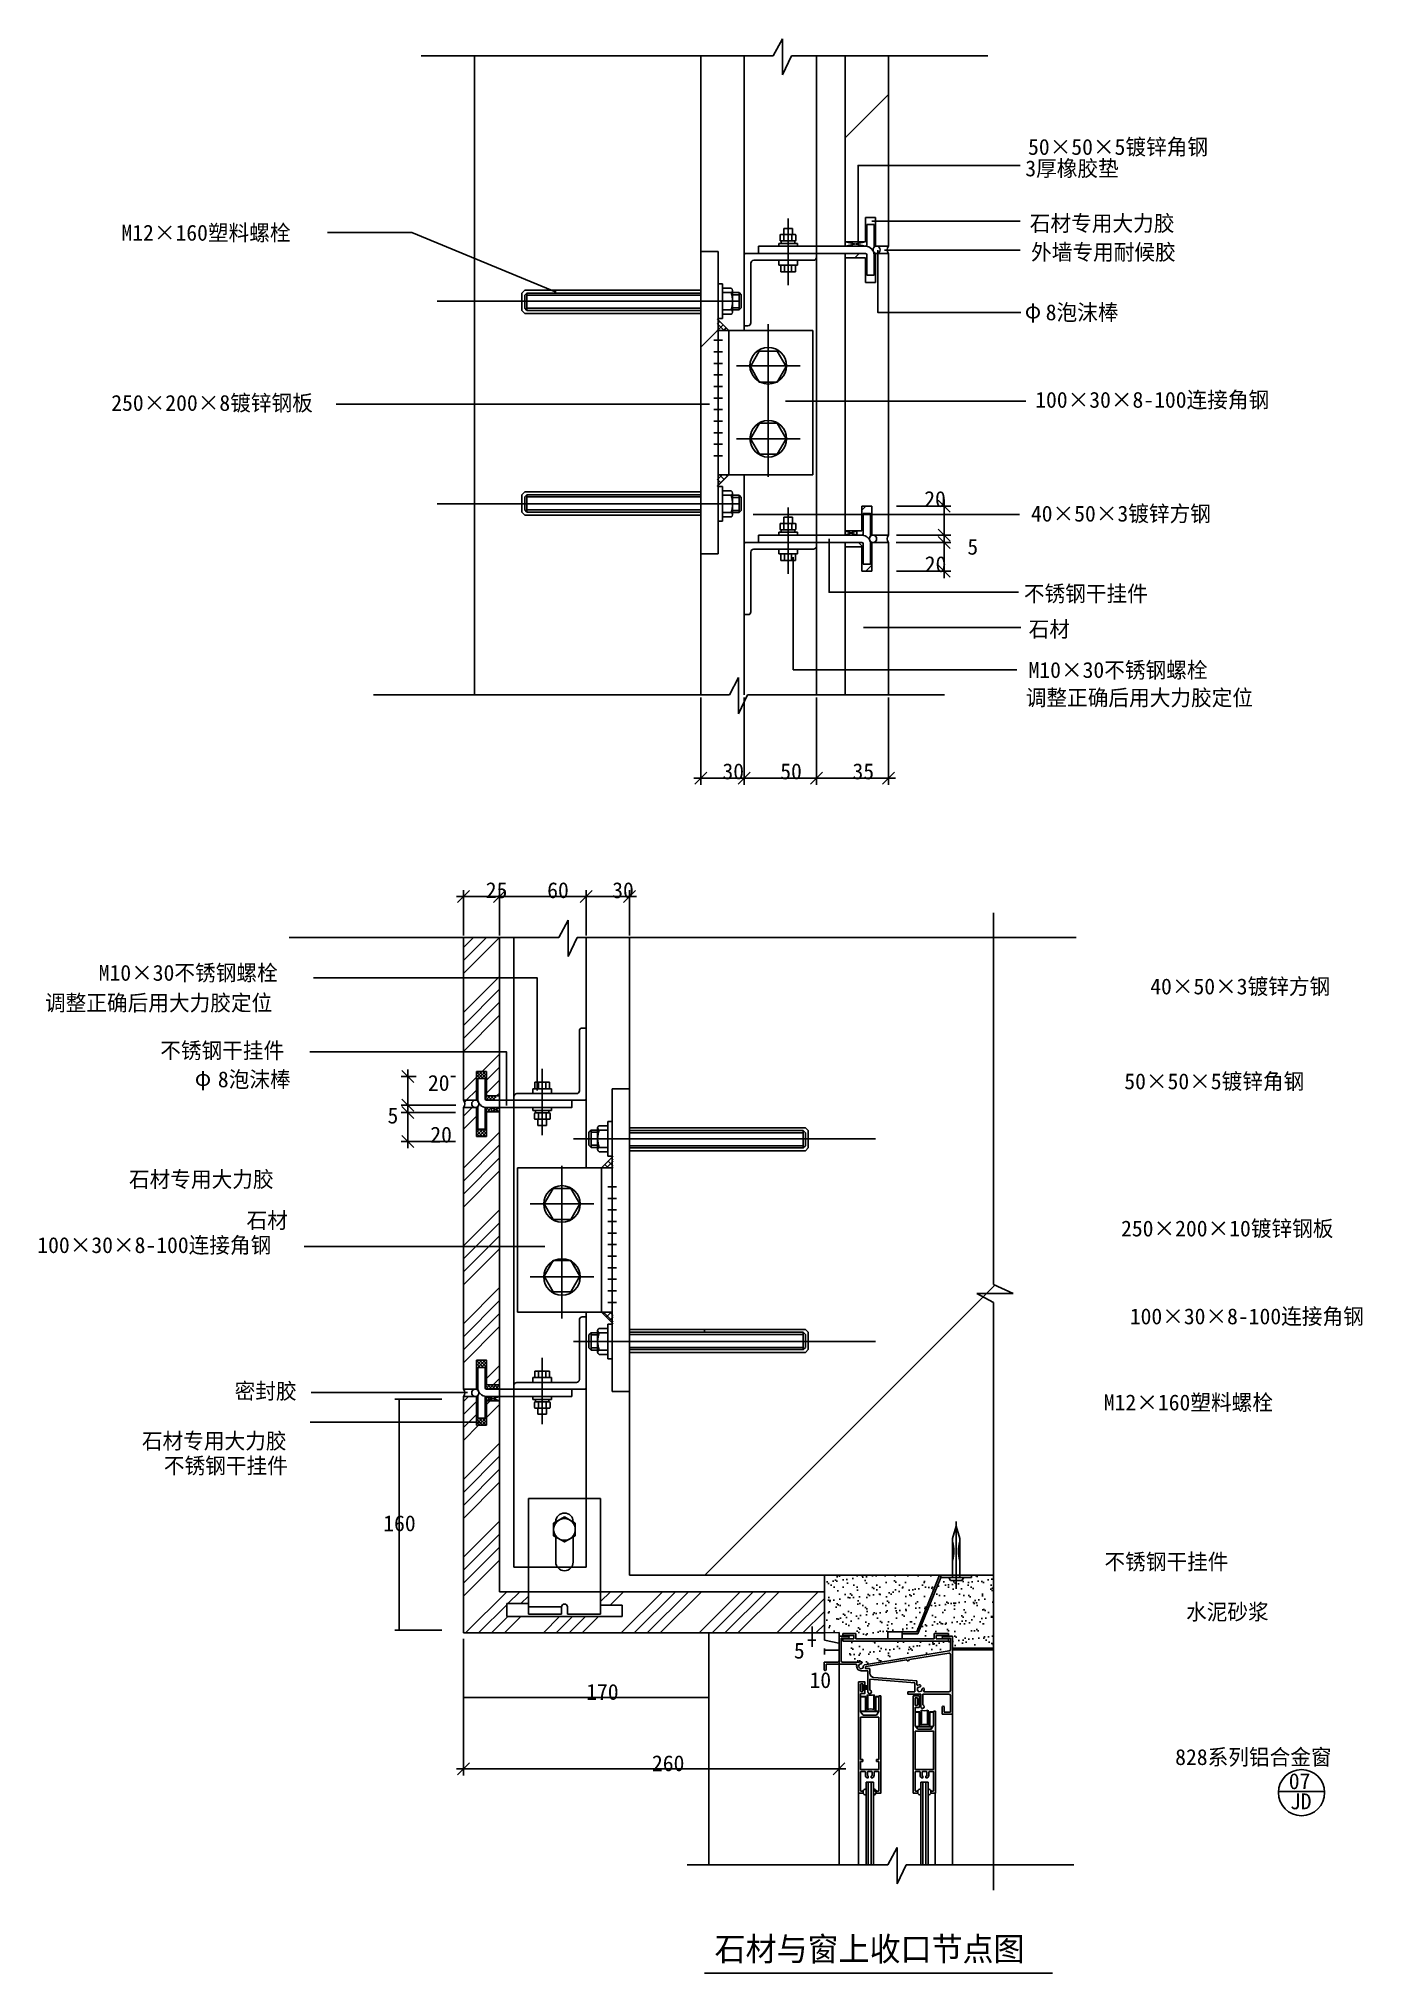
# Model space of a CAD drawing. Header units: metres. Extents: x -3868 to 3996, y 1469 to 2808.
# Drawn here: x 3080 to 3996, y 1469 to 2808 of the extents above.
import ezdxf

# ---------------------------------------------------------------- set-up
doc = ezdxf.new("R2010")
doc.units = ezdxf.units.M
for name, color, linetype in [('1', 1, 'Continuous'), ('2', 2, 'Continuous'), ('212', 2, 'Continuous'), ('3', 5, 'Continuous'), ('4', 4, 'Continuous'), ('7', 7, 'Continuous'), ('BH', 3, 'Continuous'), ('Dim', 3, 'Continuous'), ('FILL', 8, 'Continuous'), ('TEXT', 7, 'Continuous'), ('ZJSY-CC155-D10', 7, 'Continuous')]:
    doc.layers.add(name, color=color, linetype=linetype)

msp = doc.modelspace()

# ---------------------------------------------------------------- texts
for s, height, p in [('07', 11, (3944.84, 1596.57)), ('JD', 11, (3945.63, 1582.61)), ('石材与窗上收口节点图', 16.5, (3547.42, 1477.66, -685.71))]:
    msp.add_text(s, height=height).set_placement(p)
at = {"char_height": 11, "attachment_point": 1}
for s, insert in [('30', (3552.84, 2306.69)), ('50', (3592.84, 2306.69)), ('35', (3642.84, 2306.69)), ('25', (3389.04, 2224.4)), ('60', (3431.54, 2224.4)), ('30', (3476.54, 2224.4)), ('\\A1;260', (3504.06, 1619.98))]:
    msp.add_mtext(s, dxfattribs=dict(at, insert=insert))
at = {"layer": '212'}
for p in [(3762.09, 2614.73), (3187.62, 2083.41)]:
    msp.add_text('φ', height=11, dxfattribs=at).set_placement(p)
at = {"layer": 'Dim', "char_height": 11, "attachment_point": 1}
for s, insert in [('20', (3692.52, 2495.22, 685.71)), ('5', (3722.35, 2462.17, 685.71)), ('20', (3692.85, 2450.11, 685.71)), ('20', (3349, 2090.97)), ('5', (3321.03, 2068.4)), ('20', (3350.63, 2055.16)), ('\\A1;160', (3318.07, 1786.11)), ('\\A1;5', (3602.29, 1697.93)), ('\\A1;10', (3613.09, 1677.56)), ('\\A1;170', (3458.52, 1669.36))]:
    msp.add_mtext(s, dxfattribs=dict(at, insert=insert))
at = {"layer": 'TEXT'}
for s, p in [('50×50×5镀锌角钢', (3764.37, 2727.97)), ('3厚橡胶垫', (3762.45, 2713.09)), ('M12×160塑料螺栓', (3136.85, 2668.55)), ('石材专用大力胶', (3765.57, 2675.11)), ('外墙专用耐候胶', (3766.46, 2655.14)), ('8泡沫棒', (3776.59, 2613.44)), (' 250×200×8镀锌钢板', (3122.33, 2550.74)), ('100×30×8-100连接角钢', (3769.31, 2552.88)), ('40×50×3镀锌方钢', (3766.35, 2474.08)), ('不锈钢干挂件', (3761.48, 2418.73)), ('石材', (3764.8, 2394.11)), ('M10×30不锈钢螺栓', (3764.7, 2365.84)), ('调整正确后用大力胶定位', (3762.78, 2346.67)), ('M10×30不锈钢螺栓', (3121.12, 2156.19)), ('40×50×3镀锌方钢', (3848.93, 2146.77)), ('调整正确后用大力胶定位', (3083.94, 2135.42)), ('不锈钢干挂件', (3163.71, 2102.41)), ('8泡沫棒', (3203.59, 2082.45)), ('100×30×8-100连接角钢', (3078.63, 1967.69)), ('密封胶', (3215.23, 1866.63)), ('M12×160塑料螺栓', (3816.82, 1858.77)), ('不锈钢干挂件', (3166.24, 1814.99))]:
    msp.add_text(s, height=11, dxfattribs=at).set_placement(p)
at = {"layer": 'TEXT', "char_height": 11, "attachment_point": 1}
for s, insert in [('50×50×5镀锌角钢', (3830.98, 2092.08)), ('石材专用大力胶', (3142.07, 2024.25)), ('石材', (3223.47, 1995.87)), ('250×200×10镀锌钢板', (3828.74, 1990.19)), ('100×30×8-100连接角钢', (3834.78, 1929.36)), ('石材专用大力胶', (3151.02, 1843.14)), ('不锈钢干挂件', (3817.25, 1759.48)), ('水泥砂浆', (3873.72, 1724.75)), ('828系列铝合金窗', (3866.2, 1624.25))]:
    msp.add_mtext(s, dxfattribs=dict(at, insert=insert))

# ---------------------------------------------------------------- blocks, each defined once
blk = doc.blocks.new('SD')
at = {"layer": '1'}
for p, q in [((-0.31, 2.27), (-0.31, -5.75)), ((5.42, -1.74), (-41.3, -1.74))]:
    blk.add_line(p, q, dxfattribs=at)
for points in [[(-2.55, -4.23), (-29.55, -4.23), (-37.96, -1.74), (-29.55, 0.76), (-2.55, 0.76)], [(-0.31, 2.27), (-2.55, 3.44), (-2.55, -6.92), (-0.31, -5.75)]]:
    blk.add_lwpolyline(points, dxfattribs=at)
for centre, start, end in [((-20.68, 25.65), 255.4, 284.6), ((-20.68, -29.13), 75.4, 104.6)]:
    blk.add_arc(centre, 25.73, start, end, dxfattribs=at)
blk = doc.blocks.new('ST-L50')
at = {"layer": '4'}
blk.add_lwpolyline([(0, 1, 0.41), (1, 0), (50, 0), (50, 2.67, 0.41), (48, 4.67), (6.67, 4.67, -0.41), (4.67, 6.67), (4.67, 48, 0.41), (2.67, 50), (0, 50)], format="xyb", close=True, dxfattribs=at)
blk = doc.blocks.new('_ArchTick')
for p, q in [((0.57, 0), (-0.57, 0)), ((0, -0.55), (0, 0.55))]:
    blk.add_line(p, q)
at = {"color": 0, "linetype": 'ByBlock'}
blk.add_lwpolyline([(-0.5, -0.5), (0.5, 0.5)], dxfattribs=at)

# ---------------------------------------------------------------- hatches: boundary and pattern name
h = msp.add_hatch()
h.set_pattern_fill('AR-SAND', scale=2)
h.paths.add_polyline_path([(3417.57, 2632.22), (3416.07, 2630.72), (3416.07, 2621.72), (3417.57, 2620.22), (3534.07, 2620.22), (3534.07, 2618.22), (3416.07, 2618.22), (3414.07, 2620.22), (3414.07, 2632.22), (3416.07, 2634.22), (3534.07, 2634.22), (3534.07, 2632.22)])
h = msp.add_hatch()
h.set_pattern_fill('AR-SAND', scale=2)
h.paths.add_polyline_path([(3417.57, 2480.62), (3416.07, 2482.12), (3416.07, 2491.12), (3417.57, 2492.62), (3534.07, 2492.62), (3534.07, 2494.62), (3416.07, 2494.62), (3414.07, 2492.62), (3414.07, 2480.62), (3416.07, 2478.62), (3534.07, 2478.62), (3534.07, 2480.62)])
h = msp.add_hatch()
h.set_pattern_fill('ANSI34', scale=2)
h.paths.add_polyline_path([(3398.52, 2065.42), (3389.52, 2065.42), (3389.52, 2048.42), (3382.52, 2048.42), (3382.52, 2068.42), (3373.52, 2068.42), (3373.52, 1873.42), (3382.52, 1873.42), (3382.52, 1893.42), (3389.52, 1893.42), (3389.52, 1876.42), (3398.52, 1876.42)])
h.paths.add_polyline_path([(3373.52, 2073.42), (3382.52, 2073.42), (3382.52, 2093.42), (3389.52, 2093.42), (3389.52, 2076.42), (3398.52, 2076.42), (3398.52, 2186.18), (3373.52, 2186.18)])
h = msp.add_hatch()
h.set_pattern_fill('ANSI37', scale=0.5)
h.paths.add_polyline_path([(3389.52, 2048.42), (3382.52, 2048.42), (3382.52, 2068.42), (3381.78, 2068.42, 0.29), (3384.03, 2069.83, 0.1), (3383.52, 2067.42), (3383.52, 2053.42), (3388.52, 2053.42), (3388.52, 2067.42, -0.41), (3389.52, 2068.42), (3393.02, 2068.42), (3393.02, 2065.42), (3389.52, 2065.42)])
h.paths.add_polyline_path([(3389.52, 2076.42), (3396.02, 2076.42), (3396.02, 2073.42), (3389.52, 2073.42, -0.41), (3388.52, 2074.42), (3388.52, 2088.42), (3383.52, 2088.42), (3383.52, 2074.42, 0.1), (3384.03, 2072.02, 0.29), (3381.78, 2073.42), (3382.52, 2073.42), (3382.52, 2093.42), (3389.52, 2093.42)])
h = msp.add_hatch()
h.set_pattern_fill('AR-SAND', scale=2)
h.paths.add_polyline_path([(3608.79, 2052.47), (3610.29, 2050.97), (3610.29, 2041.97), (3608.79, 2040.47), (3492.29, 2040.47), (3492.29, 2038.47), (3610.29, 2038.47), (3612.29, 2040.47), (3612.29, 2052.47), (3610.29, 2054.47), (3492.29, 2054.47), (3492.29, 2052.47)])
h = msp.add_hatch()
h.set_pattern_fill('AR-SAND', scale=2)
h.paths.add_polyline_path([(3608.79, 1900.87), (3610.29, 1902.37), (3610.29, 1911.37), (3608.79, 1912.87), (3492.29, 1912.87), (3492.29, 1914.87), (3610.29, 1914.87), (3612.29, 1912.87), (3612.29, 1900.87), (3610.29, 1898.87), (3492.29, 1898.87), (3492.29, 1900.87)])
h = msp.add_hatch()
h.set_pattern_fill('ANSI37', scale=0.5)
h.paths.add_polyline_path([(3389.52, 1848.42), (3382.52, 1848.42), (3382.52, 1868.42), (3381.78, 1868.42, 0.29), (3384.03, 1869.83, 0.1), (3383.52, 1867.42), (3383.52, 1853.42), (3388.52, 1853.42), (3388.52, 1867.42, -0.41), (3389.52, 1868.42), (3394.02, 1866.92), (3389.52, 1865.42)])
h.paths.add_polyline_path([(3389.52, 1876.42), (3398.52, 1876.42), (3398.52, 1873.42), (3389.52, 1873.42, -0.41), (3388.52, 1874.42), (3388.52, 1888.42), (3383.52, 1888.42), (3383.52, 1874.42, 0.1), (3384.03, 1872.02, 0.29), (3381.78, 1873.42), (3382.52, 1873.42), (3382.52, 1893.42), (3389.52, 1893.42)])
h = msp.add_hatch()
h.set_pattern_fill('ANSI34', scale=2)
h.paths.add_polyline_path([(3398.52, 1865.42), (3389.52, 1865.42), (3389.52, 1848.42), (3382.52, 1848.42), (3382.52, 1868.42), (3373.52, 1868.42), (3373.52, 1704.68), (3548.52, 1704.68), (3548.52, 1733.23), (3468.52, 1733.23), (3468.52, 1723.96), (3483.52, 1723.96), (3483.52, 1715.96), (3403.52, 1715.96), (3403.52, 1724.96), (3418.52, 1724.96), (3418.52, 1733.23), (3398.52, 1733.23)])
h = msp.add_hatch()
h.set_pattern_fill('AR-SAND', scale=0.2)
h.paths.add_polyline_path([(3703.18, 1744.68), (3623.4, 1744.68), (3623.4, 1704.68), (3633.52, 1704.99), (3633.52, 1702.41), (3639.82, 1702.41, -1), (3639.82, 1701.01), (3634.92, 1701.01), (3634.92, 1685.41, 0.41), (3635.92, 1684.41), (3647.28, 1684.41, 0.11), (3647.49, 1684.45, -0.15), (3649.3, 1684.72), (3649.88, 1684.13), (3649.18, 1683.42), (3647.55, 1682.93), (3647.09, 1681.19), (3648.36, 1679.92), (3650.1, 1680.38), (3650.59, 1682.01), (3651.19, 1682.61), (3709.79, 1692.27, 0.37), (3710.62, 1693.25), (3710.62, 1701.01), (3705.72, 1701.01, -1), (3705.72, 1702.41), (3712.02, 1702.41), (3712.02, 1694.05), (3740.43, 1694.05), (3740.43, 1744.68), (3725.31, 1744.68), (3725.31, 1743.18), (3719.81, 1743.18), (3718.64, 1740.94), (3710.62, 1740.94), (3709.45, 1743.18), (3703.95, 1743.18), (3688.08, 1704.01), (3677.31, 1704.01), (3677.31, 1700.51), (3699.35, 1700.51), (3699.35, 1704.41), (3709.35, 1704.41), (3709.35, 1702.91), (3700.85, 1702.91), (3700.85, 1700.51), (3704.35, 1700.51), (3709.35, 1700.51), (3709.35, 1699.01), (3672.31, 1699.01), (3636.2, 1699.01), (3636.2, 1700.51), (3641.2, 1700.51), (3643.77, 1700.51), (3643.77, 1702.91), (3636.2, 1702.91), (3636.2, 1704.41), (3645.27, 1704.41), (3645.27, 1700.51), (3667.31, 1700.51), (3667.31, 1705.51), (3677.31, 1705.51), (3687.31, 1705.51)])
h = msp.add_hatch()
h.set_pattern_fill('ANSI34', scale=2)
h.paths.add_polyline_path([(3623.4, 1733.23), (3548.52, 1733.23), (3548.52, 1704.68), (3623.4, 1704.68)])
h = msp.add_hatch()
h.set_pattern_fill('ANSI37', scale=8)
h.paths.add_polyline_path([(3623.52, 1699.53), (3623.65, 1702.12), (3633.52, 1702.12), (3633.52, 1697.2, 0.18)])
h.paths.add_polyline_path([(3623.65, 1702.12), (3623.72, 1703.64), (3626.59, 1705.04), (3633.52, 1704.71), (3633.52, 1702.12)])
at = {"layer": 'BH'}
h = msp.add_hatch(dxfattribs=at)
h.set_pattern_fill('ANSI31', scale=400)
h.paths.add_polyline_path([(3381.32, 2354.21), (3537.84, 2354.21), (3537.84, 2451.69), (3525.19, 2451.69), (3525.19, 2651.69), (3537.84, 2651.69), (3537.84, 2748.95), (3537.84, 2796.48), (3381.32, 2796.48)])
h = msp.add_hatch(dxfattribs=at)
h.set_pattern_fill('AR-CONC', scale=25)
h.paths.add_polyline_path([(3525.19, 2651.69), (3537.84, 2651.69), (3537.84, 2796.48), (3381.32, 2796.48), (3381.32, 2354.21), (3537.84, 2354.21), (3537.84, 2451.69), (3525.19, 2451.69)])
h = msp.add_hatch(dxfattribs=at)
h.set_pattern_fill('ANSI34', scale=100)
h.paths.add_polyline_path([(3637.84, 2667.67), (3651.84, 2667.67), (3651.84, 2684.67), (3658.84, 2684.67), (3658.84, 2664.67), (3662.84, 2664.67), (3667.84, 2669.67), (3667.84, 2796.48), (3637.84, 2796.48)])
h.paths.add_polyline_path([(3667.84, 2659.67), (3658.84, 2659.67), (3658.84, 2639.67), (3651.84, 2639.67), (3651.84, 2656.67), (3637.84, 2656.67), (3637.84, 2467.67), (3645.84, 2467.67), (3649.34, 2467.67), (3649.34, 2484.67), (3656.34, 2484.67), (3656.34, 2464.67), (3667.84, 2464.67)])
h.paths.add_polyline_path([(3667.84, 2459.67), (3656.34, 2459.67), (3656.34, 2439.67), (3649.34, 2439.67), (3649.34, 2456.67), (3637.84, 2456.67), (3637.84, 2354.21), (3667.84, 2354.21)])
h = msp.add_hatch(dxfattribs=at)
h.set_pattern_fill('ANSI37', scale=10)
h.paths.add_polyline_path([(3658.84, 2684.67), (3651.84, 2684.67), (3651.84, 2667.67), (3650.84, 2667.67), (3650.84, 2664.67), (3651.84, 2664.67, 0.41), (3652.84, 2665.67), (3652.84, 2679.67), (3657.84, 2679.67), (3657.84, 2665.67, -0.1), (3657.33, 2663.27, -0.29), (3659.58, 2664.67), (3658.84, 2664.67)])
h.paths.add_polyline_path([(3658.84, 2639.67), (3658.84, 2659.67), (3659.58, 2659.67, -0.29), (3657.33, 2661.07, -0.1), (3657.84, 2658.67), (3657.84, 2644.67), (3652.84, 2644.67), (3652.84, 2658.67, 0.41), (3651.84, 2659.67), (3637.84, 2659.67), (3637.84, 2656.67), (3651.84, 2656.67), (3651.84, 2639.67)])
h = msp.add_hatch(dxfattribs=at)
h.set_pattern_fill('ANSI38', scale=10)
h.paths.add_polyline_path([(3662.08, 2662.17, -0.41), (3659.58, 2659.67), (3667.84, 2659.67, -0.41), (3667.84, 2664.67), (3659.58, 2664.67, -0.41)])
h = msp.add_hatch(dxfattribs=at)
h.set_pattern_fill('ANSI32', scale=30)
h.paths.add_polyline_path([(3537.84, 2451.69), (3549.84, 2451.69), (3549.84, 2651.69), (3537.84, 2651.69)])
h = msp.add_hatch(dxfattribs=at)
h.set_pattern_fill('ANSI37')
h.paths.add_polyline_path([(3549.19, 2606.42), (3557.19, 2606.42), (3549.19, 2614.42)])
h = msp.add_hatch(dxfattribs=at)
h.set_pattern_fill('ANSI37')
h.paths.add_polyline_path([(3549.19, 2498.42), (3557.19, 2506.42), (3549.19, 2506.42)])
h = msp.add_hatch(dxfattribs=at)
h.set_pattern_fill('ANSI37', scale=10)
h.paths.add_polyline_path([(3650.34, 2444.67), (3650.34, 2458.67, 0.41), (3649.34, 2459.67), (3637.84, 2459.67), (3637.84, 2456.67), (3649.34, 2456.67), (3649.34, 2439.67), (3656.34, 2439.67), (3656.34, 2459.67), (3657.08, 2459.67, -0.29), (3654.83, 2461.07, -0.1), (3655.34, 2458.67), (3655.34, 2444.67)])
h.paths.add_polyline_path([(3649.34, 2484.67), (3649.34, 2467.67), (3645.84, 2467.67), (3645.84, 2464.67), (3649.34, 2464.67, 0.41), (3650.34, 2465.67), (3650.34, 2479.67), (3655.34, 2479.67), (3655.34, 2465.67, -0.1), (3654.83, 2463.27, -0.29), (3657.08, 2464.67), (3656.34, 2464.67), (3656.34, 2484.67)])
h = msp.add_hatch(dxfattribs=at)
h.set_pattern_fill('ANSI38', scale=10)
h.paths.add_polyline_path([(3657.08, 2464.67, -0.41), (3659.58, 2462.17, -0.41), (3657.08, 2459.67), (3667.84, 2459.67, -0.41), (3667.84, 2464.67)])
h = msp.add_hatch(dxfattribs=at)
h.set_pattern_fill('AR-CONC', scale=25)
h.paths.add_polyline_path([(3740.43, 1744.68), (3642.25, 1744.68), (3642.25, 1770.18), (3639.75, 1778.59), (3637.26, 1770.18), (3637.26, 1744.68), (3488.52, 1744.68), (3488.52, 1828.52), (3501.17, 1828.52), (3501.17, 2028.52), (3488.52, 2028.52), (3488.52, 2186.18), (3740.43, 2186.18), (3740.43, 1945.4, -0.03), (3751.8, 1940.7, -0.04), (3754.4, 1938.87, -0.18), (3755.22, 1937.4, -0.18), (3754.4, 1935.94, -0.04), (3751.8, 1934.1, -0.03), (3740.43, 1929.4, 0.03), (3729.07, 1924.7, 0.04), (3726.52, 1922.91, 0.18), (3725.65, 1921.4, 0.18), (3726.52, 1919.9, 0.04), (3729.07, 1918.1, 0.03), (3740.43, 1913.4)])
h = msp.add_hatch(dxfattribs=at)
h.set_pattern_fill('ANSI31', scale=400)
h.paths.add_polyline_path([(3639.75, 1778.59), (3637.26, 1770.18), (3637.26, 1744.68), (3488.52, 1744.68), (3488.52, 1828.52), (3501.17, 1828.52), (3501.17, 2028.52), (3488.52, 2028.52), (3488.52, 2186.18), (3740.43, 2186.18), (3740.43, 1945.4, -0.03), (3751.8, 1940.7, -0.04), (3754.4, 1938.87, -0.18), (3755.22, 1937.4, -0.18), (3754.4, 1935.94, -0.04), (3751.8, 1934.1, -0.03), (3740.43, 1929.4, 0.03), (3729.07, 1924.7, 0.04), (3726.52, 1922.91, 0.18), (3725.65, 1921.4, 0.18), (3726.52, 1919.9, 0.04), (3729.07, 1918.1, 0.03), (3740.43, 1913.4), (3740.43, 1744.68), (3642.25, 1744.68), (3642.25, 1770.18)])
h = msp.add_hatch(dxfattribs=at)
h.set_pattern_fill('ANSI32', scale=30)
h.paths.add_polyline_path([(3488.52, 2081.41), (3476.52, 2081.41), (3476.52, 1881.41), (3488.52, 1881.41)])
h = msp.add_hatch(dxfattribs=at)
h.set_pattern_fill('ANSI38', scale=10)
h.paths.add_polyline_path([(3384.28, 2068.42, -0.41), (3381.78, 2070.92, -0.41), (3384.28, 2073.42), (3373.52, 2073.42, -0.41), (3373.52, 2068.42)])
h = msp.add_hatch(dxfattribs=at)
h.set_pattern_fill('ANSI37')
h.paths.add_polyline_path([(3477.17, 2034.67), (3469.17, 2026.67), (3477.17, 2026.67)])
h = msp.add_hatch(dxfattribs=at)
h.set_pattern_fill('ANSI37')
h.paths.add_polyline_path([(3477.17, 1926.67), (3469.17, 1926.67), (3477.17, 1918.67)])
h = msp.add_hatch(dxfattribs=at)
h.set_pattern_fill('ANSI38', scale=10)
h.paths.add_polyline_path([(3379.28, 1870.92, -0.41), (3381.78, 1873.42), (3373.52, 1873.42, -0.41), (3373.52, 1868.42), (3381.78, 1868.42, -0.41)])
at = {"layer": 'FILL'}
h = msp.add_hatch(dxfattribs=at)
h.set_pattern_fill('ANSI37', scale=5)
h.paths.add_polyline_path([(3652.3, 1592.42, -0.27), (3650.11, 1593.81, 0.41), (3650.31, 1594.01), (3650.31, 1595.01, 0.41), (3650.11, 1595.21, -0.27), (3652.3, 1596.6)])
h = msp.add_hatch(dxfattribs=at)
h.set_pattern_fill('ANSI37', scale=5)
h.paths.add_polyline_path([(3659.3, 1594.01, 0.41), (3659.5, 1593.81, -0.27), (3657.3, 1592.42), (3657.3, 1596.6, -0.27), (3659.5, 1595.21, 0.41), (3659.3, 1595.01)])
h = msp.add_hatch(dxfattribs=at)
h.set_pattern_fill('ANSI37', scale=5)
h.paths.add_polyline_path([(3688.14, 1594.01, -0.41), (3687.94, 1593.81, 0.27), (3690.13, 1592.42), (3690.13, 1596.6, 0.27), (3687.94, 1595.21, -0.41), (3688.14, 1595.01)])
h = msp.add_hatch(dxfattribs=at)
h.set_pattern_fill('ANSI37', scale=5)
h.paths.add_polyline_path([(3697.13, 1594.01, 0.41), (3697.33, 1593.81, -0.27), (3695.13, 1592.42), (3695.13, 1596.6, -0.27), (3697.33, 1595.21, 0.41), (3697.13, 1595.01)])

# ---------------------------------------------------------------- linework, layer by layer
for p, q in [((3549.84, 2614.59, 685.71), (3549.84, 2638.59, 685.71)), ((3549.84, 2638.59, 685.71), (3552.84, 2638.59, 685.71)), ((3552.84, 2614.59, 685.71), (3552.84, 2638.59, 685.71)), ((3416.07, 2634.22, 685.71), (3414.07, 2632.22, 685.71)), ((3414.07, 2632.22, 685.71), (3414.07, 2620.22, 685.71)), ((3537.84, 2634.22, 685.71), (3416.07, 2634.22, 685.71)), ((3417.57, 2632.22, 685.71), (3416.07, 2630.72, 685.71)), ((3416.07, 2630.72, 685.71), (3416.07, 2621.72, 685.71)), ((3417.57, 2632.22, 685.71), (3417.57, 2620.22, 685.71)), ((3537.84, 2632.22, 685.71), (3417.57, 2632.22, 685.71)), ((3417.57, 2630.72, 685.71), (3537.84, 2630.72, 685.71)), ((3552.84, 2635.59, 685.71), (3558.84, 2635.59, 685.71)), ((3552.84, 2632.59, 685.71), (3564.39, 2632.59, 685.71)), ((3559.89, 2632.59, 685.71), (3559.89, 2634.09, 685.71)), ((3559.89, 2632.59, 685.71), (3559.89, 2620.59, 685.71)), ((3559.89, 2632.59, 685.71), (3559.89, 2619.09, 685.71)), ((3559.89, 2631.09, 685.71), (3564.39, 2631.09, 685.71)), ((3564.39, 2632.59, 685.71), (3565.89, 2631.09, 685.71)), ((3564.39, 2632.59, 685.71), (3564.39, 2620.59, 685.71)), ((3565.89, 2631.09, 685.71), (3565.89, 2622.09, 685.71)), ((3416.07, 2618.22, 685.71), (3414.07, 2620.22, 685.71)), ((3417.57, 2620.22, 685.71), (3416.07, 2621.72, 685.71)), ((3537.84, 2618.22, 685.71), (3416.07, 2618.22, 685.71)), ((3417.57, 2621.72, 685.71), (3537.84, 2621.72, 685.71)), ((3537.84, 2620.22, 685.71), (3417.57, 2620.22, 685.71)), ((3549.84, 2614.59, 685.71), (3552.84, 2614.59, 685.71)), ((3552.84, 2620.59, 685.71), (3564.39, 2620.59, 685.71)), ((3552.84, 2617.59, 685.71), (3558.84, 2617.59, 685.71)), ((3559.89, 2622.09, 685.71), (3564.39, 2622.09, 685.71)), ((3565.89, 2622.09, 685.71), (3564.39, 2620.59, 685.71)), ((3416.07, 2494.62, 685.71), (3414.07, 2492.62, 685.71)), ((3414.07, 2480.62, 685.71), (3414.07, 2492.62, 685.71)), ((3537.84, 2494.62, 685.71), (3416.07, 2494.62, 685.71)), ((3417.57, 2492.62, 685.71), (3416.07, 2491.12, 685.71)), ((3537.84, 2492.62, 685.71), (3417.57, 2492.62, 685.71)), ((3417.57, 2480.62, 685.71), (3417.57, 2492.62, 685.71)), ((3549.84, 2498.25, 685.71), (3552.84, 2498.25, 685.71)), ((3549.84, 2498.25, 685.71), (3549.84, 2474.25, 685.71)), ((3552.84, 2498.25, 685.71), (3552.84, 2474.25, 685.71)), ((3552.84, 2495.25, 685.71), (3558.84, 2495.25, 685.71)), ((3552.84, 2492.25, 685.71), (3564.39, 2492.25, 685.71)), ((3559.89, 2480.25, 685.71), (3559.89, 2493.75, 685.71)), ((3559.89, 2480.25, 685.71), (3559.89, 2492.25, 685.71)), ((3564.39, 2480.25, 685.71), (3564.39, 2492.25, 685.71)), ((3565.89, 2490.75, 685.71), (3564.39, 2492.25, 685.71)), ((3416.07, 2478.62, 685.71), (3414.07, 2480.62, 685.71)), ((3416.07, 2482.12, 685.71), (3416.07, 2491.12, 685.71)), ((3417.57, 2480.62, 685.71), (3416.07, 2482.12, 685.71)), ((3537.84, 2478.62, 685.71), (3416.07, 2478.62, 685.71)), ((3417.57, 2491.12, 685.71), (3537.84, 2491.12, 685.71)), ((3417.57, 2482.12, 685.71), (3537.84, 2482.12, 685.71)), ((3537.84, 2480.62, 685.71), (3417.57, 2480.62, 685.71)), ((3552.84, 2480.25, 685.71), (3564.39, 2480.25, 685.71)), ((3559.89, 2490.75, 685.71), (3564.39, 2490.75, 685.71)), ((3559.89, 2481.75, 685.71), (3564.39, 2481.75, 685.71)), ((3559.89, 2480.25, 685.71), (3559.89, 2478.75, 685.71)), ((3564.39, 2480.25, 685.71), (3565.89, 2481.75, 685.71)), ((3565.89, 2481.75, 685.71), (3565.89, 2490.75, 685.71)), ((3549.84, 2474.25, 685.71), (3552.84, 2474.25, 685.71)), ((3552.84, 2477.25, 685.71), (3558.84, 2477.25, 685.71)), ((3537.84, 2352.21), (3537.84, 2294.5)), ((3567.84, 2352.21), (3567.84, 2294.5)), ((3567.84, 2352.21), (3567.84, 2294.5)), ((3617.84, 2352.21), (3617.84, 2294.5)), ((3617.84, 2352.21), (3617.84, 2294.5)), ((3667.84, 2352.21), (3667.84, 2294.5)), ((3537.84, 2296.5), (3567.84, 2296.5)), ((3567.84, 2296.5), (3617.84, 2296.5)), ((3617.84, 2296.5), (3667.84, 2296.5)), ((3373.52, 2187.52), (3373.52, 2216.44)), ((3398.52, 2214.44), (3373.52, 2214.44)), ((3398.52, 2187.52), (3398.52, 2216.44)), ((3398.52, 2187.52), (3398.52, 2216.44)), ((3458.52, 2214.44), (3398.52, 2214.44)), ((3458.52, 2187.52), (3458.52, 2216.44)), ((3458.52, 2187.52), (3458.52, 2216.44)), ((3488.52, 2214.44), (3458.52, 2214.44)), ((3488.52, 2187.52), (3488.52, 2216.44)), ((3461.97, 2052.84), (3460.47, 2051.34)), ((3460.47, 2051.34), (3460.47, 2042.34)), ((3461.97, 2052.84), (3461.97, 2040.84)), ((3473.52, 2052.84), (3461.97, 2052.84)), ((3466.47, 2051.34), (3461.97, 2051.34)), ((3466.47, 2052.84), (3466.47, 2054.34)), ((3466.47, 2052.84), (3466.47, 2040.84)), ((3466.47, 2052.84), (3466.47, 2039.34)), ((3473.52, 2055.84), (3467.52, 2055.84)), ((3476.52, 2058.84), (3473.52, 2058.84)), ((3473.52, 2034.84), (3473.52, 2058.84)), ((3476.52, 2034.84), (3476.52, 2058.84)), ((3488.52, 2054.47), (3610.29, 2054.47)), ((3488.52, 2052.47), (3608.79, 2052.47)), ((3608.79, 2050.97), (3488.52, 2050.97)), ((3608.79, 2052.47), (3610.29, 2050.97)), ((3608.79, 2052.47), (3608.79, 2040.47)), ((3610.29, 2054.47), (3612.29, 2052.47)), ((3610.29, 2050.97), (3610.29, 2041.97)), ((3612.29, 2052.47), (3612.29, 2040.47)), ((3460.47, 2042.34), (3461.97, 2040.84)), ((3466.47, 2042.34), (3461.97, 2042.34)), ((3473.52, 2040.84), (3461.97, 2040.84)), ((3473.52, 2037.84), (3467.52, 2037.84)), ((3608.79, 2041.97), (3488.52, 2041.97)), ((3488.52, 2040.47), (3608.79, 2040.47)), ((3488.52, 2038.47), (3610.29, 2038.47)), ((3608.79, 2040.47), (3610.29, 2041.97)), ((3610.29, 2038.47), (3612.29, 2040.47)), ((3476.52, 2034.84), (3473.52, 2034.84)), ((3473.52, 1915.51), (3467.52, 1915.51)), ((3473.52, 1918.51), (3473.52, 1894.51)), ((3476.52, 1918.51), (3473.52, 1918.51)), ((3476.52, 1918.51), (3476.52, 1894.51)), ((3460.47, 1911.01), (3461.97, 1912.51)), ((3460.47, 1902.01), (3460.47, 1911.01)), ((3461.97, 1900.51), (3460.47, 1902.01)), ((3473.52, 1912.51), (3461.97, 1912.51)), ((3461.97, 1900.51), (3461.97, 1912.51)), ((3466.47, 1911.01), (3461.97, 1911.01)), ((3466.47, 1902.01), (3461.97, 1902.01)), ((3466.47, 1900.51), (3466.47, 1914.01)), ((3466.47, 1900.51), (3466.47, 1912.51)), ((3488.52, 1914.87), (3610.29, 1914.87)), ((3488.52, 1912.87), (3608.79, 1912.87)), ((3608.79, 1911.37), (3488.52, 1911.37)), ((3608.79, 1902.37), (3488.52, 1902.37)), ((3608.79, 1912.87), (3610.29, 1911.37)), ((3608.79, 1900.87), (3608.79, 1912.87)), ((3608.79, 1900.87), (3610.29, 1902.37)), ((3610.29, 1914.87), (3612.29, 1912.87)), ((3610.29, 1902.37), (3610.29, 1911.37)), ((3612.29, 1900.87), (3612.29, 1912.87)), ((3473.52, 1900.51), (3461.97, 1900.51)), ((3466.47, 1900.51), (3466.47, 1899.01)), ((3473.52, 1897.51), (3467.52, 1897.51)), ((3476.52, 1894.51), (3473.52, 1894.51)), ((3488.52, 1900.87), (3608.79, 1900.87)), ((3488.52, 1898.87), (3610.29, 1898.87)), ((3610.29, 1898.87), (3612.29, 1900.87)), ((3687.31, 1705.51), (3703.18, 1744.68)), ((3688.08, 1704.01), (3703.95, 1743.18)), ((3703.95, 1743.18), (3703.95, 1744.68)), ((3703.95, 1743.18), (3725.31, 1743.18)), ((3725.31, 1743.18), (3725.31, 1744.68)), ((3398.52, 1733.23), (3623.4, 1733.23)), ((3403.52, 1724.96), (3403.52, 1715.96)), ((3418.52, 1724.96), (3403.52, 1724.96)), ((3403.52, 1715.96), (3483.52, 1715.96)), ((3468.52, 1723.96), (3483.52, 1723.96)), ((3483.52, 1715.96), (3483.52, 1723.96)), ((3633.52, 1704.99), (3623.4, 1704.68)), ((3633.52, 1699.99), (3633.52, 1704.99)), ((3636.2, 1702.91), (3636.2, 1704.41)), ((3636.2, 1704.41), (3645.27, 1704.41)), ((3636.2, 1702.91), (3643.77, 1702.91)), ((3643.77, 1700.51), (3643.77, 1702.91)), ((3645.27, 1700.51), (3645.27, 1704.41)), ((3677.31, 1705.51), (3687.31, 1705.51)), ((3677.31, 1704.01), (3688.08, 1704.01)), ((3699.35, 1700.51), (3699.35, 1704.41)), ((3709.35, 1704.41), (3699.35, 1704.41)), ((3709.35, 1702.91), (3700.85, 1702.91)), ((3700.85, 1700.51), (3700.85, 1702.91)), ((3709.35, 1702.91), (3709.35, 1704.41)), ((3373.52, 1700.68), (3373.52, 1608.63)), ((3633.52, 1700.68), (3633.52, 1608.63)), ((3636.2, 1700.51), (3636.2, 1699.01)), ((3636.2, 1699.01), (3672.31, 1699.01)), ((3643.77, 1700.51), (3641.2, 1700.51)), ((3667.31, 1700.51), (3645.27, 1700.51)), ((3709.35, 1699.01), (3672.31, 1699.01)), ((3699.35, 1700.51), (3677.31, 1700.51)), ((3704.35, 1700.51), (3700.85, 1700.51)), ((3712.02, 1694.05), (3740.43, 1694.05)), ((3712.02, 1693.05), (3740.43, 1693.05)), ((3633.52, 1544.31), (3633.52, 1683.01)), ((3647.06, 1670.61), (3647.06, 1594.01)), ((3651.26, 1670.81), (3647.26, 1670.81)), ((3648.46, 1664.41), (3648.46, 1669.21)), ((3648.46, 1649.99), (3648.46, 1662.61)), ((3652.11, 1660.79), (3648.46, 1660.79)), ((3648.66, 1669.41), (3649.86, 1669.41)), ((3649.86, 1664.21), (3648.66, 1664.21)), ((3648.66, 1662.81), (3651.26, 1662.81)), ((3650.06, 1669.21), (3650.06, 1668.76)), ((3650.06, 1664.86), (3650.06, 1664.41)), ((3650.26, 1668.56), (3651.26, 1668.56)), ((3651.26, 1665.06), (3650.26, 1665.06)), ((3651.46, 1668.76), (3651.46, 1670.61)), ((3651.46, 1663.01), (3651.46, 1664.86)), ((3652.11, 1658.93), (3652.11, 1660.79)), ((3653.08, 1651.65), (3653.08, 1661.92)), ((3653.4, 1651.81), (3653.4, 1661.92)), ((3657.52, 1651.83), (3657.52, 1661.92)), ((3657.84, 1651.68), (3657.84, 1661.92)), ((3658.81, 1650.57), (3658.81, 1660.79)), ((3658.81, 1660.79), (3661.16, 1660.79)), ((3662.56, 1661.22), (3661.16, 1661.22)), ((3661.16, 1661.22), (3661.16, 1650.32)), ((3662.56, 1594.01), (3662.56, 1661.22)), ((3684.89, 1594.01), (3684.89, 1660.94)), ((3685.09, 1661.14), (3689.09, 1661.14)), ((3689.29, 1660.94), (3689.29, 1659.09)), ((3651.79, 1660.47), (3648.46, 1660.47)), ((3661.16, 1650.57), (3648.46, 1650.57)), ((3648.46, 1650.25), (3660.94, 1650.25)), ((3650.32, 1647.72), (3648.46, 1649.99)), ((3659.36, 1647.72), (3650.32, 1647.72)), ((3660.21, 1650.25), (3650.71, 1650.25)), ((3651.79, 1650.57), (3651.79, 1660.47)), ((3652.11, 1658.93), (3652.84, 1658.04)), ((3652.11, 1654.08), (3652.84, 1654.97)), ((3652.11, 1650.57), (3652.11, 1654.08)), ((3652.84, 1658.04), (3652.84, 1656.51)), ((3652.84, 1654.97), (3652.84, 1656.51)), ((3658.81, 1658.93), (3658.08, 1658.04)), ((3658.08, 1658.04), (3658.08, 1656.51)), ((3658.08, 1654.97), (3658.08, 1656.51)), ((3658.81, 1654.08), (3658.08, 1654.97)), ((3659.12, 1650.57), (3659.12, 1660.47)), ((3659.12, 1660.47), (3661.16, 1660.47)), ((3661.16, 1650.32), (3659.36, 1647.72)), ((3686.29, 1659.54), (3686.29, 1654.74)), ((3686.29, 1652.94), (3686.29, 1640.4)), ((3689.41, 1650.12), (3686.29, 1650.12)), ((3689.1, 1649.8), (3686.29, 1649.8)), ((3687.69, 1659.74), (3686.49, 1659.74)), ((3686.49, 1654.54), (3687.69, 1654.54)), ((3689.09, 1653.14), (3686.49, 1653.14)), ((3687.89, 1659.09), (3687.89, 1659.54)), ((3687.89, 1654.74), (3687.89, 1655.19)), ((3689.09, 1658.89), (3688.09, 1658.89)), ((3688.09, 1655.39), (3689.09, 1655.39)), ((3689.1, 1639.9), (3689.1, 1649.8)), ((3689.29, 1655.19), (3689.29, 1653.34)), ((3689.41, 1648.26), (3689.41, 1650.12)), ((3689.41, 1648.26), (3690.14, 1647.38)), ((3690.14, 1647.38), (3690.14, 1645.84)), ((3690.38, 1640.99), (3690.38, 1651.25)), ((3690.7, 1641.14), (3690.7, 1651.25)), ((3694.82, 1641.16), (3694.82, 1651.25)), ((3695.14, 1641.01), (3695.14, 1651.25)), ((3696.11, 1648.26), (3695.38, 1647.38)), ((3695.38, 1647.38), (3695.38, 1645.84)), ((3696.11, 1639.9), (3696.11, 1650.12)), ((3696.11, 1650.12), (3699.04, 1650.12)), ((3696.42, 1649.8), (3699.04, 1649.8)), ((3696.43, 1639.9), (3696.43, 1649.8)), ((3698.99, 1640.66), (3698.99, 1650.36)), ((3698.99, 1650.36), (3698.99, 1640.72)), ((3698.99, 1640.66), (3698.99, 1650.36)), ((3699.19, 1650.56), (3700.39, 1650.56)), ((3700.39, 1650.56), (3699.19, 1650.56)), ((3699.19, 1650.56), (3700.39, 1650.56)), ((3700.39, 1650.56), (3700.39, 1594.01)), ((3700.39, 1594.01), (3700.39, 1650.56)), ((3700.39, 1650.56), (3700.39, 1594.01)), ((3661.16, 1646.32), (3648.46, 1646.32)), ((3648.46, 1646.32), (3648.46, 1617.06)), ((3661.16, 1617.06), (3661.16, 1646.32)), ((3686.29, 1640.4), (3686.29, 1640.33)), ((3686.29, 1640.33), (3686.29, 1640.4)), ((3686.29, 1640.33), (3688.08, 1638.13)), ((3688.08, 1638.13), (3686.29, 1640.33)), ((3686.29, 1636.46), (3686.29, 1610.26)), ((3686.29, 1636.46), (3686.29, 1610.26)), ((3686.33, 1640.27), (3688.14, 1638.06)), ((3698.79, 1636.66), (3686.49, 1636.66)), ((3698.79, 1636.66), (3686.49, 1636.66)), ((3698.46, 1639.9), (3686.63, 1639.9)), ((3686.89, 1639.58), (3698.24, 1639.58)), ((3697.51, 1639.58), (3688.01, 1639.58)), ((3688.08, 1638.13), (3688.14, 1638.06)), ((3688.14, 1638.06), (3697.08, 1638.06)), ((3688.14, 1638.06), (3697.19, 1638.06)), ((3697.08, 1638.06), (3688.24, 1638.06)), ((3689.41, 1643.42), (3690.14, 1644.31)), ((3689.41, 1639.9), (3689.41, 1643.42)), ((3690.14, 1644.31), (3690.14, 1645.84)), ((3695.38, 1644.31), (3695.38, 1645.84)), ((3696.11, 1643.42), (3695.38, 1644.31)), ((3697.08, 1638.06), (3697.19, 1638.06)), ((3697.19, 1638.06), (3698.99, 1640.66)), ((3697.19, 1638.06), (3698.95, 1640.61)), ((3698.95, 1640.61), (3697.25, 1638.14)), ((3698.95, 1640.61), (3698.99, 1640.66)), ((3698.99, 1610.26), (3698.99, 1636.46)), ((3698.99, 1610.26), (3698.99, 1636.46)), ((3373.52, 1610.63), (3633.52, 1610.63)), ((3648.46, 1617.06), (3650.06, 1617.06)), ((3650.06, 1615.66), (3648.46, 1615.66)), ((3648.46, 1615.66), (3648.46, 1610.26)), ((3648.46, 1595.41), (3648.46, 1608.46)), ((3648.66, 1610.06), (3660.96, 1610.06)), ((3648.66, 1608.66), (3651.61, 1608.66)), ((3650.06, 1617.06), (3650.06, 1615.66)), ((3651.81, 1608.46), (3651.81, 1606.26)), ((3653.21, 1606.26), (3653.21, 1608.46)), ((3653.41, 1608.66), (3656.21, 1608.66)), ((3656.41, 1608.46), (3656.41, 1606.26)), ((3657.81, 1606.26), (3657.81, 1608.46)), ((3658.01, 1608.66), (3660.96, 1608.66)), ((3659.56, 1615.66), (3659.56, 1617.06)), ((3659.56, 1617.06), (3661.16, 1617.06)), ((3661.16, 1615.66), (3659.56, 1615.66)), ((3661.16, 1610.26), (3661.16, 1615.66)), ((3661.16, 1608.46), (3661.16, 1598.73)), ((3686.29, 1608.46), (3686.29, 1607.4)), ((3686.29, 1607.4), (3686.29, 1598.73)), ((3686.49, 1610.06), (3698.79, 1610.06)), ((3686.49, 1610.06), (3698.79, 1610.06)), ((3689.44, 1608.66), (3686.49, 1608.66)), ((3689.64, 1606.26), (3689.64, 1608.46)), ((3691.04, 1608.46), (3691.04, 1606.26)), ((3691.04, 1606.26), (3691.04, 1608.46)), ((3691.04, 1608.46), (3691.04, 1606.26)), ((3694.04, 1608.66), (3691.24, 1608.66)), ((3691.24, 1608.66), (3694.04, 1608.66)), ((3694.04, 1608.66), (3691.24, 1608.66)), ((3694.24, 1606.26), (3694.24, 1608.46)), ((3694.24, 1608.46), (3694.24, 1606.26)), ((3694.24, 1606.26), (3694.24, 1608.46)), ((3695.64, 1608.46), (3695.64, 1606.26)), ((3695.64, 1606.26), (3695.64, 1608.46)), ((3695.64, 1608.46), (3695.64, 1606.26)), ((3698.79, 1608.66), (3695.84, 1608.66)), ((3695.84, 1608.66), (3698.79, 1608.66)), ((3698.79, 1608.66), (3695.84, 1608.66)), ((3698.99, 1598.73), (3698.99, 1608.46)), ((3698.99, 1608.46), (3698.99, 1598.73)), ((3698.99, 1595.41), (3698.99, 1608.46)), ((3647.06, 1544.31), (3647.06, 1594.01)), ((3647.26, 1593.81), (3650.11, 1593.81)), ((3650.11, 1595.21), (3648.66, 1595.21)), ((3650.31, 1594.01), (3650.31, 1595.01)), ((3657.3, 1601.27), (3652.3, 1601.27)), ((3652.3, 1601.27), (3652.3, 1544.16)), ((3653.81, 1604.47), (3653.81, 1605.49)), ((3655.81, 1605.49), (3655.81, 1604.47)), ((3657.3, 1544.16), (3657.3, 1601.27)), ((3659.31, 1595.01), (3659.31, 1594.01)), ((3660.96, 1595.21), (3659.51, 1595.21)), ((3659.51, 1593.81), (3662.36, 1593.81)), ((3661.16, 1598.73), (3661.16, 1595.41)), ((3687.94, 1593.81), (3685.09, 1593.81)), ((3686.29, 1598.73), (3686.29, 1595.41)), ((3686.49, 1595.21), (3687.94, 1595.21)), ((3688.14, 1595.01), (3688.14, 1594.01)), ((3695.13, 1601.27), (3690.13, 1601.27)), ((3690.13, 1601.27), (3690.13, 1544.31)), ((3691.64, 1605.49), (3691.64, 1605.34)), ((3691.64, 1605.34), (3691.64, 1604.47)), ((3693.64, 1605.49), (3693.64, 1604.47)), ((3693.64, 1604.47), (3693.64, 1605.34)), ((3693.64, 1604.47), (3693.64, 1605.34)), ((3695.13, 1544.31), (3695.13, 1601.27)), ((3697.14, 1594.01), (3697.14, 1595.01)), ((3697.14, 1595.01), (3697.14, 1594.01)), ((3697.14, 1594.01), (3697.14, 1595.01)), ((3697.34, 1595.21), (3698.79, 1595.21)), ((3698.79, 1595.21), (3697.34, 1595.21)), ((3697.34, 1595.21), (3698.79, 1595.21)), ((3700.19, 1593.81), (3697.34, 1593.81)), ((3697.34, 1593.81), (3700.19, 1593.81)), ((3700.19, 1593.81), (3697.34, 1593.81)), ((3698.99, 1595.41), (3698.99, 1598.73)), ((3698.99, 1598.73), (3698.99, 1595.41)), ((3700.19, 1593.81), (3700.19, 1544.31)), ((3969.65, 1594.95), (3937.65, 1594.95)), ((3540.45, 1469.05), (3781.28, 1469.05))]:
    msp.add_line(p, q)
for points in [[(3437.75, 2632.86), (3337.8, 2674.18), (3279.44, 2674.18)], [(3543.78, 2555.37), (3285.44, 2555.37)]]:
    msp.add_lwpolyline(points)
msp.add_lwpolyline([(3677.31, 1705.51), (3667.31, 1705.51), (3667.31, 1700.51), (3677.31, 1700.51)], close=True)
msp.add_circle((3953.65, 1594.12), 16)
for centre, radius, start, end in [((3558.29, 2634.09, 685.71), 1.6, 290.02, 69.98), ((3542.22, 2626.59, 685.71), 17.67, 340.15, 19.85), ((3558.29, 2619.09, 685.71), 1.6, 290.02, 69.98), ((3558.29, 2493.75, 685.71), 1.6, 290.02, 69.98), ((3542.22, 2486.25, 685.71), 17.67, 340.15, 19.85), ((3558.29, 2478.75, 685.71), 1.6, 290.02, 69.98), ((3468.07, 2054.34), 1.6, 110.02, 249.98), ((3484.14, 2046.84), 17.67, 160.15, 199.85), ((3468.07, 2039.34), 1.6, 110.02, 249.98), ((3468.07, 1914.01), 1.6, 110.02, 249.98), ((3484.14, 1906.51), 17.67, 160.15, 199.85), ((3468.07, 1899.01), 1.6, 110.02, 249.98), ((3647.26, 1670.61), 0.2, 90, 180), ((3648.66, 1669.21), 0.2, 90, 180), ((3648.66, 1664.41), 0.2, 180, 270), ((3648.66, 1662.61), 0.2, 90, 180), ((3649.86, 1669.21), 0.2, 0, 90), ((3649.86, 1664.41), 0.2, 270, 0), ((3650.26, 1668.76), 0.2, 180, 270), ((3650.26, 1664.86), 0.2, 90, 180), ((3651.26, 1670.61), 0.2, 0, 90), ((3651.26, 1668.76), 0.2, 270, 0), ((3651.26, 1664.86), 0.2, 0, 90), ((3651.26, 1663.01), 0.2, 270, 0), ((3655.49, 1668.31), 6.8, 250.13, 289.87), ((3689.09, 1660.94), 0.2, 0, 90), ((3655.49, 1644.7), 7.36, 71.44, 109.12), ((3686.49, 1659.54), 0.2, 90, 180), ((3686.49, 1654.74), 0.2, 180, 270), ((3686.49, 1652.94), 0.2, 90, 180), ((3687.69, 1659.54), 0.2, 0, 90), ((3687.69, 1654.74), 0.2, 270, 0), ((3688.09, 1659.09), 0.2, 180, 270), ((3688.09, 1655.19), 0.2, 90, 180), ((3689.09, 1659.09), 0.2, 270, 360), ((3689.09, 1655.19), 0.2, 0, 90), ((3689.09, 1653.34), 0.2, 270, 0), ((3692.8, 1657.65), 6.8, 250.13, 289.87), ((3699.19, 1650.36), 0.2, 90, 180), ((3699.19, 1650.36), 0.2, 90, 180), ((3699.19, 1650.36), 0.2, 90, 180), ((3686.49, 1640.4), 0.2, 180, 219.31), ((3686.49, 1636.46), 0.2, 90, 180), ((3686.49, 1636.46), 0.2, 90, 180), ((3688.24, 1638.26), 0.2, 219.31, 270), ((3692.8, 1634.03), 7.36, 71.44, 109.12), ((3697.08, 1638.26), 0.2, 270, 325.35), ((3698.79, 1636.46), 0.2, 0, 90), ((3698.79, 1636.46), 0.2, 0, 90), ((3698.79, 1640.72), 0.2, 325.35, 0), ((3648.66, 1610.26), 0.2, 180, 270), ((3648.66, 1608.46), 0.2, 90, 180), ((3651.61, 1608.46), 0.2, 0, 90), ((3653.41, 1608.46), 0.2, 90, 180), ((3656.21, 1608.46), 0.2, 0, 90), ((3658.01, 1608.46), 0.2, 90, 180), ((3660.96, 1610.26), 0.2, 270, 0), ((3660.96, 1608.46), 0.2, 0, 90), ((3686.49, 1610.26), 0.2, 180, 270), ((3686.49, 1610.26), 0.2, 180, 270), ((3686.49, 1608.46), 0.2, 90, 180), ((3689.44, 1608.46), 0.2, 0, 90), ((3691.24, 1608.46), 0.2, 90, 180), ((3691.24, 1608.46), 0.2, 90, 180), ((3691.24, 1608.46), 0.2, 90, 180), ((3694.04, 1608.46), 0.2, 0, 90), ((3694.04, 1608.46), 0.2, 0, 90), ((3694.04, 1608.46), 0.2, 0, 90), ((3695.84, 1608.46), 0.2, 90, 180), ((3695.84, 1608.46), 0.2, 90, 180), ((3695.84, 1608.46), 0.2, 90, 180), ((3698.79, 1610.26), 0.2, 270, 0), ((3698.79, 1610.26), 0.2, 270, 0), ((3698.79, 1608.46), 0.2, 0, 90), ((3698.79, 1608.46), 0.2, 0, 90), ((3698.79, 1608.46), 0.2, 0, 90), ((3647.26, 1594.01), 0.2, 180, 270), ((3648.66, 1595.41), 0.2, 180, 270), ((3652.41, 1594.01), 2.6, 92.34, 152.46), ((3652.41, 1595.01), 2.6, 207.54, 267.66), ((3650.11, 1595.01), 0.2, 0, 90), ((3650.11, 1594.01), 0.2, 270, 0), ((3653.81, 1606.26), 2, 180, 263.62), ((3654.01, 1606.26), 0.8, 180, 255.52), ((3653.61, 1604.47), 0.2, 263.62, 0), ((3655.61, 1606.26), 0.8, 284.48, 0), ((3656.01, 1604.47), 0.2, 180, 276.38), ((3655.81, 1606.26), 2, 276.38, 0), ((3657.2, 1594.01), 2.6, 27.54, 87.66), ((3657.2, 1595.01), 2.6, 272.34, 332.46), ((3659.51, 1595.01), 0.2, 90, 180), ((3659.51, 1594.01), 0.2, 180, 270), ((3660.96, 1595.41), 0.2, 270, 0), ((3662.36, 1594.01), 0.2, 270, 0), ((3685.09, 1594.01), 0.2, 180, 270), ((3686.49, 1595.41), 0.2, 180, 270), ((3690.24, 1594.01), 2.6, 92.34, 152.46), ((3690.24, 1595.01), 2.6, 207.54, 267.66), ((3687.94, 1595.01), 0.2, 0, 90), ((3687.94, 1594.01), 0.2, 270, 0), ((3691.64, 1606.26), 2, 180, 263.62), ((3691.84, 1606.26), 0.8, 180, 246.42), ((3691.84, 1606.26), 0.8, 180, 255.52), ((3691.84, 1606.26), 0.8, 180, 246.42), ((3691.44, 1604.47), 0.2, 263.62, 0), ((3691.44, 1605.34), 0.2, 0, 66.42), ((3691.44, 1605.34), 0.2, 0, 66.42), ((3693.44, 1606.26), 0.8, 284.48, 0), ((3693.84, 1605.34), 0.2, 113.58, 180), ((3693.84, 1605.34), 0.2, 113.58, 180), ((3693.84, 1604.47), 0.2, 180, 276.38), ((3693.84, 1604.47), 0.2, 180, 276.38), ((3693.84, 1604.47), 0.2, 180, 276.38), ((3693.44, 1606.26), 0.8, 293.58, 0), ((3693.44, 1606.26), 0.8, 293.58, 0), ((3693.64, 1606.26), 2, 276.38, 0), ((3693.64, 1606.26), 2, 276.38, 0), ((3693.64, 1606.26), 2, 276.38, 0), ((3695.02, 1594.01), 2.6, 27.54, 87.66), ((3695.02, 1595.01), 2.6, 272.34, 332.46), ((3697.34, 1595.01), 0.2, 90, 180), ((3697.34, 1595.01), 0.2, 90, 180), ((3697.34, 1595.01), 0.2, 90, 180), ((3697.34, 1594.01), 0.2, 180, 270), ((3697.34, 1594.01), 0.2, 180, 270), ((3697.34, 1594.01), 0.2, 180, 270), ((3698.79, 1595.41), 0.2, 270, 0), ((3698.79, 1595.41), 0.2, 270, 0), ((3698.79, 1595.41), 0.2, 270, 0), ((3700.19, 1594.01), 0.2, 270, 0), ((3700.19, 1594.01), 0.2, 270, 0), ((3700.19, 1594.01), 0.2, 270, 0)]:
    msp.add_arc(centre, radius, start, end)
at = {"layer": '2'}
for p, q in [((3537.84, 2796.48, 685.71), (3537.84, 2366.89, 685.71)), ((3537.84, 2354.21, 685.71), (3537.84, 2748.95, 685.71)), ((3488.52, 2186.18), (3488.52, 1744.68)), ((3488.52, 1744.68), (3740.43, 1744.68))]:
    msp.add_line(p, q, dxfattribs=at)
at = {"layer": '3'}
for p, q in [((3588.02, 2796.48), (3344.21, 2796.48, 685.71)), ((3736.56, 2796.48, 685.71), (3600.68, 2796.48)), ((3598.3, 2683.9, 685.71), (3598.3, 2637.85, 685.71)), ((3604.68, 2666.69, 685.71), (3591.91, 2666.69, 685.71)), ((3591.91, 2666.69, 685.71), (3591.91, 2664.67, 685.71)), ((3592.73, 2672.23, 685.71), (3592.73, 2668.96, 685.71)), ((3593.05, 2672.83, 685.71), (3603.02, 2672.83, 685.71)), ((3603.02, 2672.83, 685.71), (3593.33, 2672.83, 685.71)), ((3593.33, 2668.36, 685.71), (3603.02, 2668.36, 685.71)), ((3601.28, 2668.36, 685.71), (3595.09, 2668.36, 685.71)), ((3595.23, 2677.02, 685.71), (3595.23, 2672.83, 685.71)), ((3601.37, 2677.02, 685.71), (3595.23, 2677.02, 685.71)), ((3595.44, 2668.97, 685.71), (3595.44, 2672.21, 685.71)), ((3600.91, 2668.97, 685.71), (3600.91, 2672.21, 685.71)), ((3601.37, 2672.83, 685.71), (3601.37, 2677.02, 685.71)), ((3603.02, 2672.83, 685.71), (3603.34, 2672.83, 685.71)), ((3603.62, 2668.96, 685.71), (3603.62, 2672.23, 685.71)), ((3604.68, 2664.67, 685.71), (3604.68, 2666.69, 685.71)), ((3591.82, 2651.66, 685.71), (3591.82, 2655, 685.71)), ((3604.78, 2651.66, 685.71), (3604.78, 2655, 685.71)), ((3637.84, 2656.67, 685.71), (3637.84, 2659.67, 685.71)), ((3591.82, 2651.66, 685.71), (3604.78, 2651.66, 685.71)), ((3603.34, 2651.66, 685.71), (3593.25, 2651.66, 685.71)), ((3593.25, 2651.66, 685.71), (3593.25, 2647.09, 685.71)), ((3593.25, 2647.09, 685.71), (3603.34, 2647.09, 685.71)), ((3595.85, 2647.09, 685.71), (3595.85, 2651.66, 685.71)), ((3600.74, 2647.09, 685.71), (3600.74, 2651.66, 685.71)), ((3603.34, 2647.09, 685.71), (3603.34, 2651.66, 685.71)), ((3584.58, 2610.76, 685.71), (3584.58, 2504.98, 685.71)), ((3606.65, 2581.98, 685.71), (3562.52, 2581.98, 685.71)), ((3606.68, 2531.42, 685.71), (3562.55, 2531.42, 685.71)), ((3598.3, 2483.9, 685.71), (3598.3, 2437.85, 685.71)), ((3604.68, 2466.69, 685.71), (3591.91, 2466.69, 685.71)), ((3591.91, 2466.69, 685.71), (3591.91, 2464.67, 685.71)), ((3592.73, 2472.23, 685.71), (3592.73, 2468.96, 685.71)), ((3593.05, 2472.83, 685.71), (3603.02, 2472.83, 685.71)), ((3603.02, 2472.83, 685.71), (3593.33, 2472.83, 685.71)), ((3593.33, 2468.36, 685.71), (3603.02, 2468.36, 685.71)), ((3601.28, 2468.36, 685.71), (3595.09, 2468.36, 685.71)), ((3601.37, 2477.02, 685.71), (3595.23, 2477.02, 685.71)), ((3595.23, 2477.02, 685.71), (3595.23, 2472.83, 685.71)), ((3595.44, 2468.97, 685.71), (3595.44, 2472.21, 685.71)), ((3600.91, 2468.97, 685.71), (3600.91, 2472.21, 685.71)), ((3601.37, 2472.83, 685.71), (3601.37, 2477.02, 685.71)), ((3603.02, 2472.83, 685.71), (3603.34, 2472.83, 685.71)), ((3603.62, 2468.96, 685.71), (3603.62, 2472.23, 685.71)), ((3604.68, 2464.67, 685.71), (3604.68, 2466.69, 685.71)), ((3637.84, 2464.67, 685.71), (3645.84, 2467.67, 685.71)), ((3637.84, 2467.67, 685.71), (3645.84, 2464.67, 685.71)), ((3591.82, 2451.66, 685.71), (3591.82, 2455, 685.71)), ((3591.82, 2451.66, 685.71), (3604.78, 2451.66, 685.71)), ((3603.34, 2451.66, 685.71), (3593.25, 2451.66, 685.71)), ((3593.25, 2451.66, 685.71), (3593.25, 2447.09, 685.71)), ((3595.85, 2447.09, 685.71), (3595.85, 2451.66, 685.71)), ((3600.74, 2447.09, 685.71), (3600.74, 2451.66, 685.71)), ((3603.34, 2447.09, 685.71), (3603.34, 2451.66, 685.71)), ((3604.78, 2451.66, 685.71), (3604.78, 2455, 685.71)), ((3637.84, 2456.67, 685.71), (3637.84, 2459.67, 685.71)), ((3593.25, 2447.09, 685.71), (3603.34, 2447.09, 685.71)), ((3557.64, 2354.21), (3311.32, 2354.21, 685.71)), ((3706.56, 2354.21, 685.71), (3570.3, 2354.22)), ((3740.43, 2203.21), (3740.43, 1945.97)), ((3428.06, 2049.19), (3428.06, 2095.24)), ((3398.52, 2076.42), (3398.52, 2073.42)), ((3421.59, 2081.43), (3421.59, 2078.09)), ((3434.54, 2081.43), (3421.59, 2081.43)), ((3423.02, 2086), (3423.02, 2081.43)), ((3433.11, 2086), (3423.02, 2086)), ((3423.02, 2081.43), (3433.11, 2081.43)), ((3425.62, 2086), (3425.62, 2081.43)), ((3430.51, 2086), (3430.51, 2081.43)), ((3433.11, 2081.43), (3433.11, 2086)), ((3434.54, 2081.43), (3434.54, 2078.09)), ((3398.52, 2065.42), (3393.02, 2068.42)), ((3398.52, 2068.42), (3393.02, 2065.42)), ((3421.68, 2068.42), (3421.68, 2066.4)), ((3421.68, 2066.4), (3434.45, 2066.4)), ((3422.74, 2064.13), (3422.74, 2060.87)), ((3433.03, 2064.73), (3423.34, 2064.73)), ((3425.08, 2064.73), (3431.27, 2064.73)), ((3425.45, 2064.12), (3425.45, 2060.88)), ((3430.93, 2064.12), (3430.93, 2060.88)), ((3433.63, 2060.87), (3433.63, 2064.13)), ((3434.45, 2066.4), (3434.45, 2068.42)), ((3423.34, 2060.27), (3423.02, 2060.27)), ((3433.31, 2060.27), (3423.34, 2060.27)), ((3423.34, 2060.27), (3433.03, 2060.27)), ((3425, 2060.27), (3425, 2056.08)), ((3425, 2056.08), (3431.13, 2056.08)), ((3431.13, 2056.08), (3431.13, 2060.27)), ((3441.78, 1922.34), (3441.78, 2028.12)), ((3419.68, 2001.67), (3463.81, 2001.67)), ((3419.71, 1951.11), (3463.85, 1951.11)), ((3740.43, 1933.39), (3740.43, 1526.59)), ((3428.06, 1849.19), (3428.06, 1895.24)), ((3398.52, 1876.42), (3398.52, 1873.42)), ((3434.54, 1881.43), (3421.59, 1881.43)), ((3421.59, 1881.43), (3421.59, 1878.09)), ((3423.02, 1886), (3423.02, 1881.43)), ((3433.11, 1886), (3423.02, 1886)), ((3423.02, 1881.43), (3433.11, 1881.43)), ((3425.62, 1886), (3425.62, 1881.43)), ((3430.51, 1886), (3430.51, 1881.43)), ((3433.11, 1881.43), (3433.11, 1886)), ((3434.54, 1881.43), (3434.54, 1878.09)), ((3421.68, 1868.42), (3421.68, 1866.4)), ((3421.68, 1866.4), (3434.45, 1866.4)), ((3422.74, 1864.13), (3422.74, 1860.87)), ((3433.03, 1864.73), (3423.34, 1864.73)), ((3425.08, 1864.73), (3431.27, 1864.73)), ((3425.45, 1864.12), (3425.45, 1860.88)), ((3430.93, 1864.12), (3430.93, 1860.88)), ((3433.63, 1860.87), (3433.63, 1864.13)), ((3434.45, 1866.4), (3434.45, 1868.42)), ((3423.34, 1860.27), (3423.02, 1860.27)), ((3423.34, 1860.27), (3433.03, 1860.27)), ((3433.31, 1860.27), (3423.34, 1860.27)), ((3425, 1860.27), (3425, 1856.08)), ((3425, 1856.08), (3431.13, 1856.08)), ((3431.13, 1856.08), (3431.13, 1860.27)), ((3458.52, 1797.71), (3458.52, 1750.25)), ((3418.52, 1750.25), (3458.52, 1750.25)), ((3667.41, 1544.16), (3528.42, 1544.16)), ((3796.17, 1544.16), (3680.07, 1544.16))]:
    msp.add_line(p, q, dxfattribs=at)
for points in [[(3603.02, 2668.36), (3593.58, 2668.36), (3593.58, 2666.69), (3603.02, 2666.69)], [(3572.15, 2581.42), (3578.35, 2592.16), (3590.75, 2592.16), (3596.96, 2581.42), (3590.75, 2570.68), (3578.35, 2570.68)], [(3572.18, 2531.42), (3578.38, 2542.16), (3590.79, 2542.16), (3596.99, 2531.42), (3590.79, 2520.68), (3578.38, 2520.68)], [(3603.02, 2468.36), (3593.58, 2468.36), (3593.58, 2466.69), (3603.02, 2466.69)], [(3423.34, 2064.73), (3432.78, 2064.73), (3432.78, 2066.4), (3423.34, 2066.4)], [(3454.18, 2001.67), (3447.98, 1990.93), (3435.58, 1990.93), (3429.37, 2001.67), (3435.58, 2012.42), (3447.98, 2012.42)], [(3454.22, 1951.67), (3448.01, 1940.93), (3435.61, 1940.93), (3429.41, 1951.67), (3435.61, 1962.42), (3448.01, 1962.42)], [(3423.34, 1864.73), (3432.78, 1864.73), (3432.78, 1866.4), (3423.34, 1866.4)]]:
    msp.add_lwpolyline(points, close=True, dxfattribs=at)
for centre, radius in [((3659.58, 2662.17, 685.71), 2.5), ((3584.55, 2581.98, 685.71), 12.67), ((3584.58, 2531.42, 685.71), 12.67), ((3657.08, 2462.17, 685.71), 2.5), ((3381.78, 2070.92), 2.5), ((3441.78, 2001.67), 12.67), ((3441.81, 1951.11), 12.67), ((3381.78, 1870.92), 2.5)]:
    msp.add_circle(centre, radius, dxfattribs=at)
for centre, radius, start, end in [((3593.33, 2672.23, 685.71), 0.6, 90, 180), ((3593.33, 2668.96, 685.71), 0.6, 180, 270), ((3594.55, 2671.95, 685.71), 0.92, 16.32, 70.88), ((3594.55, 2669.23, 685.71), 0.92, 289.12, 343.68), ((3596.32, 2671.95, 685.71), 0.92, 109.12, 163.68), ((3596.32, 2669.23, 685.71), 0.92, 196.32, 250.88), ((3600.02, 2671.95, 685.71), 0.92, 16.32, 70.88), ((3600.02, 2669.23, 685.71), 0.92, 289.12, 343.68), ((3601.8, 2671.95, 685.71), 0.92, 109.12, 163.68), ((3601.8, 2669.23, 685.71), 0.92, 196.32, 250.88), ((3603.02, 2672.23, 685.71), 0.6, 0, 90), ((3603.02, 2668.96, 685.71), 0.6, 270, 0), ((3670.4, 2662.17, 685.71), 3.58, 135.71, 224.29), ((3593.33, 2472.23, 685.71), 0.6, 90, 180), ((3593.33, 2468.96, 685.71), 0.6, 180, 270), ((3594.55, 2471.95, 685.71), 0.92, 16.32, 70.88), ((3594.55, 2469.23, 685.71), 0.92, 289.12, 343.68), ((3596.32, 2471.95, 685.71), 0.92, 109.12, 163.68), ((3596.32, 2469.23, 685.71), 0.92, 196.32, 250.88), ((3600.02, 2471.95, 685.71), 0.92, 16.32, 70.88), ((3600.02, 2469.23, 685.71), 0.92, 289.12, 343.68), ((3601.8, 2471.95, 685.71), 0.92, 109.12, 163.68), ((3601.8, 2469.23, 685.71), 0.92, 196.32, 250.88), ((3603.02, 2472.23, 685.71), 0.6, 0, 90), ((3603.02, 2468.96, 685.71), 0.6, 270, 0), ((3670.4, 2462.17, 685.71), 3.58, 135.71, 224.29), ((3370.96, 2070.92), 3.58, 315.71, 44.29), ((3423.34, 2064.13), 0.6, 90, 180), ((3424.57, 2063.86), 0.92, 16.32, 70.88), ((3426.34, 2063.86), 0.92, 109.12, 163.68), ((3430.04, 2063.86), 0.92, 16.32, 70.88), ((3431.81, 2063.86), 0.92, 109.12, 163.68), ((3433.03, 2064.13), 0.6, 0, 90), ((3423.34, 2060.87), 0.6, 180, 270), ((3424.57, 2061.14), 0.92, 289.12, 343.68), ((3426.34, 2061.14), 0.92, 196.32, 250.88), ((3430.04, 2061.14), 0.92, 289.12, 343.68), ((3431.81, 2061.14), 0.92, 196.32, 250.88), ((3433.03, 2060.87), 0.6, 270, 0), ((3370.96, 1870.92), 3.58, 315.71, 44.29), ((3423.34, 1864.13), 0.6, 90, 180), ((3424.57, 1863.86), 0.92, 16.32, 70.88), ((3426.34, 1863.86), 0.92, 109.12, 163.68), ((3430.04, 1863.86), 0.92, 16.32, 70.88), ((3431.81, 1863.86), 0.92, 109.12, 163.68), ((3433.03, 1864.13), 0.6, 0, 90), ((3423.34, 1860.87), 0.6, 180, 270), ((3424.57, 1861.14), 0.92, 289.12, 343.68), ((3426.34, 1861.14), 0.92, 196.32, 250.88), ((3430.04, 1861.14), 0.92, 289.12, 343.68), ((3431.81, 1861.14), 0.92, 196.32, 250.88), ((3433.03, 1860.87), 0.6, 270, 0)]:
    msp.add_arc(centre, radius, start, end, dxfattribs=at)
at = {"layer": '4'}
for p, q in [((3567.84, 2796.48, 685.71), (3567.84, 2606.42, 685.71)), ((3617.84, 2796.48, 685.71), (3617.84, 2373.41, 685.71)), ((3637.84, 2667.67, 685.71), (3637.84, 2796.48, 685.71)), ((3667.84, 2664.67, 685.71), (3667.84, 2796.48, 685.71)), ((3617.84, 2354.21, 685.71), (3617.84, 2748.95, 685.71)), ((3651.84, 2684.67, 685.71), (3658.84, 2684.67, 685.71)), ((3651.84, 2667.67, 685.71), (3651.84, 2684.67, 685.71)), ((3658.84, 2684.67, 685.71), (3658.84, 2664.67, 685.71)), ((3651.84, 2667.67, 685.71), (3637.84, 2667.67, 685.71)), ((3537.84, 2661.15, 685.71), (3549.84, 2661.15, 685.71)), ((3549.84, 2451.69, 685.71), (3549.84, 2661.15, 685.71)), ((3637.84, 2467.67, 685.71), (3637.84, 2656.67, 685.71)), ((3651.84, 2656.67, 685.71), (3637.84, 2656.67, 685.71)), ((3651.84, 2656.67, 685.71), (3651.84, 2639.67, 685.71)), ((3667.84, 2664.67, 685.71), (3658.84, 2664.67, 685.71)), ((3658.84, 2639.67, 685.71), (3658.84, 2659.67, 685.71)), ((3667.84, 2659.67, 685.71), (3658.84, 2659.67, 685.71)), ((3667.84, 2464.67, 685.71), (3667.84, 2659.67, 685.71)), ((3651.84, 2639.67, 685.71), (3658.84, 2639.67, 685.71)), ((3615.32, 2606.42, 685.71), (3549.84, 2606.42, 685.71)), ((3557.19, 2506.42, 685.71), (3557.19, 2606.42, 685.71)), ((3615.32, 2506.42, 685.71), (3615.32, 2606.42, 685.71)), ((3549.84, 2506.42, 685.71), (3615.32, 2506.42, 685.71)), ((3567.84, 2506.42, 685.71), (3567.84, 2354.21, 685.71)), ((3649.34, 2484.67, 685.71), (3656.34, 2484.67, 685.71)), ((3649.34, 2467.67, 685.71), (3649.34, 2484.67, 685.71)), ((3656.34, 2484.67, 685.71), (3656.34, 2464.67, 685.71)), ((3649.34, 2467.67, 685.71), (3637.84, 2467.67, 685.71)), ((3656.34, 2464.67, 685.71), (3667.84, 2464.67, 685.71)), ((3537.84, 2451.69, 685.71), (3549.84, 2451.69, 685.71)), ((3637.84, 2354.21, 685.71), (3637.84, 2456.67, 685.71)), ((3649.34, 2456.67, 685.71), (3637.84, 2456.67, 685.71)), ((3649.34, 2456.67, 685.71), (3649.34, 2439.67, 685.71)), ((3656.34, 2459.67, 685.71), (3667.84, 2459.67, 685.71)), ((3656.34, 2439.67, 685.71), (3656.34, 2459.67, 685.71)), ((3667.84, 2354.21, 685.71), (3667.84, 2459.67, 685.71)), ((3649.34, 2439.67, 685.71), (3656.34, 2439.67, 685.71)), ((3373.52, 2186.18), (3373.52, 2073.42)), ((3398.52, 1733.23), (3398.52, 2186.18)), ((3408.52, 2186.18), (3408.52, 1750.25)), ((3458.52, 2026.67), (3458.52, 2186.18)), ((3408.52, 1750.25), (3408.52, 2159.69)), ((3382.52, 2093.42), (3382.52, 2073.42)), ((3389.52, 2093.42), (3382.52, 2093.42)), ((3389.52, 2076.42), (3389.52, 2093.42)), ((3389.52, 2076.42), (3398.52, 2076.42)), ((3488.52, 2081.41), (3476.52, 2081.41)), ((3476.52, 2081.41), (3476.52, 1871.94)), ((3382.52, 2073.42), (3373.52, 2073.42)), ((3382.52, 2068.42), (3373.52, 2068.42)), ((3373.52, 2068.42), (3373.52, 1873.42)), ((3382.52, 2048.42), (3382.52, 2068.42)), ((3389.52, 2065.42), (3398.52, 2065.42)), ((3389.52, 2065.42), (3389.52, 2048.42)), ((3389.52, 2048.42), (3382.52, 2048.42)), ((3476.52, 2026.67), (3411.04, 2026.67)), ((3411.04, 2026.67), (3411.04, 1926.67)), ((3469.17, 2026.67), (3469.17, 1926.67)), ((3411.04, 1926.67), (3476.52, 1926.67)), ((3458.52, 1926.67), (3458.52, 1797.71)), ((3382.52, 1893.42), (3382.52, 1873.42)), ((3389.52, 1893.42), (3382.52, 1893.42)), ((3389.52, 1876.42), (3389.52, 1893.42)), ((3389.52, 1876.42), (3398.52, 1876.42)), ((3373.52, 1873.42), (3382.52, 1873.42)), ((3373.52, 1868.42), (3382.52, 1868.42)), ((3373.52, 1868.42), (3373.52, 1704.68)), ((3382.52, 1848.42), (3382.52, 1868.42)), ((3389.52, 1865.42), (3398.52, 1865.42)), ((3389.52, 1865.42), (3389.52, 1848.42)), ((3488.52, 1871.94), (3476.52, 1871.94)), ((3389.52, 1848.42), (3382.52, 1848.42)), ((3468.52, 1797.71), (3418.52, 1797.71)), ((3418.52, 1797.71), (3418.52, 1717.71)), ((3468.52, 1717.71), (3468.52, 1797.71)), ((3408.52, 1750.25), (3418.52, 1750.25)), ((3623.4, 1744.68), (3623.4, 1699.68)), ((3418.52, 1717.71), (3441.52, 1717.71)), ((3441.52, 1717.71), (3441.52, 1722.71)), ((3445.52, 1717.71), (3445.52, 1722.71)), ((3445.52, 1717.71), (3468.52, 1717.71)), ((3623.4, 1704.68), (3373.52, 1704.68)), ((3543.52, 1704.68), (3543.52, 1544.16)), ((3649.27, 1668.16), (3653.05, 1668.16)), ((3649.27, 1667.66), (3653.05, 1667.66)), ((3649.27, 1667.16), (3653.05, 1667.16)), ((3649.27, 1666.66), (3653.05, 1666.66)), ((3649.27, 1666.16), (3653.05, 1666.16)), ((3649.27, 1665.66), (3653.05, 1665.66)), ((3687.36, 1658.33), (3689.66, 1658.33)), ((3687.36, 1657.83), (3689.66, 1657.83)), ((3687.36, 1657.33), (3689.66, 1657.33)), ((3687.36, 1656.83), (3689.66, 1656.83)), ((3687.36, 1656.33), (3689.66, 1656.33)), ((3687.36, 1655.83), (3689.66, 1655.83)), ((3653.8, 1601.27), (3653.8, 1544.16)), ((3655.8, 1601.27), (3655.8, 1544.16)), ((3691.63, 1601.27), (3691.63, 1544.31)), ((3693.63, 1601.27), (3693.63, 1544.31))]:
    msp.add_line(p, q, dxfattribs=at)
msp.add_circle((3443.52, 1776.33), 7.5, dxfattribs=at)
msp.add_arc((3443.52, 1722.71), 2, 0, 180, dxfattribs=at)
at = {"layer": '7'}
for p, q in [((3437.52, 1781.53), (3437.52, 1781.71)), ((3449.52, 1781.53), (3449.52, 1781.71)), ((3437.52, 1753.71), (3437.52, 1771.14)), ((3449.52, 1753.71), (3449.52, 1771.14)), ((3418.52, 1722.71), (3441.52, 1722.71))]:
    msp.add_line(p, q, dxfattribs=at)
for points in [[(3651.84, 2664.67, -0.41), (3657.84, 2658.67), (3657.84, 2644.67), (3652.84, 2644.67), (3652.84, 2658.67, 0.41), (3651.84, 2659.67), (3577.84, 2659.67), (3577.84, 2664.67), (3651.84, 2664.67, 0.41), (3652.84, 2665.67), (3652.84, 2679.67), (3657.84, 2679.67), (3657.84, 2665.67, -0.16), (3656.71, 2662.17, -1.04)], [(3649.34, 2464.67, -0.41), (3655.34, 2458.67), (3655.34, 2444.67), (3650.34, 2444.67), (3650.34, 2458.67, 0.41), (3649.34, 2459.67), (3577.84, 2459.67), (3577.84, 2464.67), (3649.34, 2464.67, 0.41), (3650.34, 2465.67), (3650.34, 2479.67), (3655.34, 2479.67), (3655.34, 2465.67, -0.16), (3654.21, 2462.17)], [(3389.52, 2068.42, -0.41), (3383.52, 2074.42), (3383.52, 2088.42), (3388.52, 2088.42), (3388.52, 2074.42, 0.41), (3389.52, 2073.42), (3448.52, 2073.42), (3448.52, 2068.42), (3389.52, 2068.42, 0.41), (3388.52, 2067.42), (3388.52, 2053.42), (3383.52, 2053.42), (3383.52, 2067.42, -0.16), (3384.65, 2070.92)], [(3389.52, 1868.42, -0.41), (3383.52, 1874.42), (3383.52, 1888.42), (3388.52, 1888.42), (3388.52, 1874.42, 0.41), (3389.52, 1873.42), (3448.52, 1873.42), (3448.52, 1868.42), (3389.52, 1868.42, 0.41), (3388.52, 1867.42), (3388.52, 1853.42), (3383.52, 1853.42), (3383.52, 1867.42, -0.16), (3384.65, 1870.92, -1.04)]]:
    msp.add_lwpolyline(points, format="xyb", dxfattribs=at)
for points in [[(3645.84, 2464.67), (3637.84, 2464.67), (3637.84, 2467.67), (3645.84, 2467.67)], [(3393.02, 2068.42), (3398.52, 2068.42), (3398.52, 2065.42), (3393.02, 2065.42)], [(3443.52, 1784.99), (3451.02, 1780.66), (3451.02, 1772), (3443.52, 1767.67), (3436.02, 1772), (3436.02, 1780.66)]]:
    msp.add_lwpolyline(points, close=True, dxfattribs=at)
for centre, start, end in [((3443.52, 1781.71), 0, 180), ((3443.52, 1753.71), 180, 0)]:
    msp.add_arc(centre, 6, start, end, dxfattribs=at)
at = {"layer": 'BH'}
for p, q in [((3381.32, 2796.48, 685.71), (3381.32, 2354.21, 685.71)), ((3637.84, 2667.67, 685.71), (3637.84, 2664.67, 685.71)), ((3637.84, 2667.67, 685.71), (3651.84, 2664.67, 685.71)), ((3651.84, 2667.67, 685.71), (3637.84, 2664.67, 685.71)), ((3537.84, 2451.69, 685.71), (3537.84, 2661.15, 685.71)), ((3564.67, 2626.59, 685.71), (3355.5, 2626.59, 685.71)), ((3557.19, 2606.42, 685.71), (3549.19, 2614.42, 685.71)), ((3552.84, 2599.58, 685.71), (3546.84, 2599.58, 685.71)), ((3552.84, 2591.58, 685.71), (3546.84, 2591.58, 685.71)), ((3552.84, 2583.58, 685.71), (3546.84, 2583.58, 685.71)), ((3552.84, 2575.58, 685.71), (3546.84, 2575.58, 685.71)), ((3552.84, 2567.58, 685.71), (3546.84, 2567.58, 685.71)), ((3552.84, 2559.58, 685.71), (3546.84, 2559.58, 685.71)), ((3552.84, 2551.58, 685.71), (3546.84, 2551.58, 685.71)), ((3552.84, 2543.58, 685.71), (3546.84, 2543.58, 685.71)), ((3552.84, 2535.58, 685.71), (3546.84, 2535.58, 685.71)), ((3597.65, 2531.42, 685.71), (3574.96, 2531.42, 685.71)), ((3552.84, 2527.58, 685.71), (3546.84, 2527.58, 685.71)), ((3552.84, 2519.58, 685.71), (3546.84, 2519.58, 685.71)), ((3557.19, 2506.42, 685.71), (3549.19, 2498.42, 685.71)), ((3564.67, 2486.25, 685.71), (3355.5, 2486.25, 685.71)), ((3488.52, 2081.41), (3488.52, 1871.94)), ((3449.69, 2046.84), (3658.86, 2046.84)), ((3469.17, 2026.67), (3477.17, 2034.67)), ((3473.52, 2013.51), (3479.52, 2013.51)), ((3428.71, 2001.67), (3451.4, 2001.67)), ((3473.52, 2005.51), (3479.52, 2005.51)), ((3473.52, 1997.51), (3479.52, 1997.51)), ((3473.52, 1989.51), (3479.52, 1989.51)), ((3473.52, 1981.51), (3479.52, 1981.51)), ((3473.52, 1973.51), (3479.52, 1973.51)), ((3473.52, 1965.51), (3479.52, 1965.51)), ((3473.52, 1957.51), (3479.52, 1957.51)), ((3473.52, 1949.51), (3479.52, 1949.51)), ((3473.52, 1941.51), (3479.52, 1941.51)), ((3473.52, 1933.51), (3479.52, 1933.51)), ((3469.17, 1926.67), (3477.17, 1918.67)), ((3449.69, 1906.51), (3658.86, 1906.51)), ((3389.52, 1865.42), (3398.52, 1868.42)), ((3398.52, 1865.42), (3389.52, 1868.42)), ((3398.52, 1865.42), (3398.52, 1868.42)), ((3633.52, 1685.41), (3633.52, 1702.41)), ((3633.52, 1702.41), (3639.82, 1702.41)), ((3639.82, 1702.41), (3633.52, 1702.41)), ((3633.52, 1702.41), (3633.52, 1685.41)), ((3639.82, 1701.01), (3634.92, 1701.01)), ((3634.92, 1701.01), (3634.92, 1685.41)), ((3634.92, 1685.41), (3634.92, 1701.01)), ((3634.92, 1701.01), (3639.82, 1701.01)), ((3705.72, 1702.41), (3712.02, 1702.41)), ((3712.02, 1702.41), (3705.72, 1702.41)), ((3710.62, 1701.01), (3705.72, 1701.01)), ((3705.72, 1701.01), (3710.62, 1701.01)), ((3710.62, 1693.25), (3710.62, 1701.01)), ((3710.62, 1693.25), (3710.62, 1701.01)), ((3710.62, 1701.01), (3710.62, 1693.25)), ((3712.02, 1702.41), (3712.02, 1648.41)), ((3712.02, 1648.41), (3712.02, 1702.41)), ((3623.4, 1699.68), (3633.42, 1697.55)), ((3636.2, 1700.51), (3641.2, 1700.51)), ((3651.19, 1682.61), (3709.79, 1692.27)), ((3709.79, 1692.27), (3651.19, 1682.61)), ((3709.46, 1690.79), (3682.24, 1686.31)), ((3682.24, 1686.31), (3709.46, 1690.79)), ((3709.35, 1700.51), (3704.35, 1700.51)), ((3709.35, 1700.51), (3709.35, 1699.01)), ((3710.62, 1664.81), (3710.62, 1689.81)), ((3710.62, 1689.81), (3710.62, 1664.81)), ((3623.22, 1679.31), (3623.22, 1684.41)), ((3623.22, 1684.41), (3632.52, 1684.41)), ((3632.52, 1684.41), (3623.22, 1684.41)), ((3623.22, 1684.41), (3623.22, 1679.31)), ((3645.33, 1683.01), (3624.62, 1683.01)), ((3624.62, 1683.01), (3624.62, 1679.31)), ((3624.62, 1679.31), (3624.62, 1683.01)), ((3624.62, 1683.01), (3645.33, 1683.01)), ((3635.92, 1684.41), (3647.39, 1684.41)), ((3647.28, 1684.41), (3635.92, 1684.41)), ((3647.55, 1682.93), (3647.09, 1681.19)), ((3647.09, 1681.19), (3647.55, 1682.93)), ((3647.09, 1681.19), (3648.36, 1679.92)), ((3648.36, 1679.92), (3647.09, 1681.19)), ((3649.18, 1683.42), (3647.55, 1682.93)), ((3647.55, 1682.93), (3649.18, 1683.42)), ((3648.36, 1679.92), (3650.1, 1680.38)), ((3650.1, 1680.38), (3648.36, 1679.92)), ((3653.02, 1678.56), (3648.82, 1678.56)), ((3648.82, 1678.56), (3653.02, 1678.56)), ((3649.88, 1684.13), (3649.18, 1683.42)), ((3649.18, 1683.42), (3649.88, 1684.13)), ((3649.3, 1684.72), (3649.88, 1684.13)), ((3649.88, 1684.13), (3649.3, 1684.72)), ((3650.1, 1680.38), (3650.59, 1682.01)), ((3650.59, 1682.01), (3650.1, 1680.38)), ((3650.59, 1682.01), (3651.19, 1682.61)), ((3651.19, 1682.61), (3650.59, 1682.01)), ((3652.22, 1679.96), (3654.42, 1679.96)), ((3654.42, 1679.96), (3652.22, 1679.96)), ((3680.26, 1685.98), (3652.26, 1681.36)), ((3653.52, 1668.91), (3653.52, 1678.06)), ((3653.52, 1678.06), (3653.52, 1668.91)), ((3654.92, 1679.46), (3654.92, 1676.79)), ((3654.92, 1676.79), (3654.92, 1679.46)), ((3681.41, 1685.16), (3680.26, 1685.98)), ((3682.24, 1686.31), (3681.41, 1685.16)), ((3653.52, 1663.84), (3653.52, 1668.91)), ((3653.52, 1668.91), (3653.52, 1663.84)), ((3685.97, 1670.19), (3654.92, 1672.61)), ((3654.92, 1672.61), (3654.92, 1665.08)), ((3654.92, 1665.08), (3654.92, 1672.61)), ((3654.92, 1672.61), (3685.97, 1670.19)), ((3657.69, 1673.79), (3687.37, 1671.49)), ((3687.37, 1671.49), (3657.69, 1673.79)), ((3681.17, 1662.41), (3681.17, 1663.81)), ((3681.17, 1663.81), (3685.97, 1663.81)), ((3685.97, 1663.81), (3681.17, 1663.81)), ((3681.17, 1663.81), (3681.17, 1662.41)), ((3690.07, 1662.41), (3681.17, 1662.41)), ((3681.17, 1662.41), (3690.07, 1662.41)), ((3685.97, 1663.81), (3685.97, 1670.19)), ((3685.97, 1670.19), (3685.97, 1663.81)), ((3687.37, 1671.49), (3687.37, 1668.95)), ((3687.37, 1668.95), (3687.37, 1671.49)), ((3688.05, 1666.93), (3687.59, 1665.19)), ((3687.59, 1665.19), (3688.05, 1666.93)), ((3687.59, 1665.19), (3688.86, 1663.92)), ((3688.86, 1663.92), (3687.59, 1665.19)), ((3689.68, 1667.42), (3688.05, 1666.93)), ((3688.05, 1666.93), (3689.68, 1667.42)), ((3688.86, 1663.92), (3690.6, 1664.38)), ((3690.6, 1664.38), (3688.86, 1663.92)), ((3690.38, 1668.13), (3689.68, 1667.42)), ((3689.68, 1667.42), (3690.38, 1668.13)), ((3689.8, 1668.72), (3690.38, 1668.13)), ((3690.38, 1668.13), (3689.8, 1668.72)), ((3690.07, 1655.06), (3690.07, 1662.41)), ((3690.07, 1662.41), (3690.07, 1655.06)), ((3690.6, 1664.38), (3691.09, 1666.01)), ((3691.09, 1666.01), (3690.6, 1664.38)), ((3691.09, 1666.01), (3691.8, 1666.72)), ((3691.8, 1666.72), (3691.09, 1666.01)), ((3709.62, 1662.41), (3691.47, 1662.41)), ((3691.47, 1662.41), (3691.47, 1656.3)), ((3691.47, 1656.3), (3691.47, 1662.41)), ((3691.47, 1662.41), (3709.62, 1662.41)), ((3691.8, 1666.72), (3692.39, 1666.13)), ((3692.39, 1666.13), (3691.8, 1666.72)), ((3692.66, 1663.81), (3709.62, 1663.81)), ((3709.62, 1663.81), (3692.66, 1663.81)), ((3710.62, 1649.81), (3710.62, 1661.41)), ((3710.62, 1661.41), (3710.62, 1649.81)), ((3690.07, 1653.66), (3690.07, 1655.06)), ((3690.07, 1655.06), (3690.07, 1653.66)), ((3691.47, 1656.3), (3691.47, 1654.9)), ((3691.47, 1654.9), (3691.47, 1656.3)), ((3705.02, 1648.41), (3705.02, 1653.21)), ((3705.02, 1653.21), (3705.02, 1648.41)), ((3712.02, 1648.41), (3705.02, 1648.41)), ((3705.02, 1648.41), (3712.02, 1648.41)), ((3706.42, 1653.21), (3706.42, 1649.81)), ((3706.42, 1649.81), (3706.42, 1653.21)), ((3706.42, 1649.81), (3710.62, 1649.81)), ((3710.62, 1649.81), (3706.42, 1649.81)), ((3712.02, 1544.31), (3712.02, 1648.41))]:
    msp.add_line(p, q, dxfattribs=at)
for centre, radius, start, end in [((3639.82, 1701.71), 0.7, 270, 90), ((3639.82, 1701.71), 0.7, 270, 90), ((3705.72, 1701.71), 0.7, 90, 270), ((3705.72, 1701.71), 0.7, 90, 270), ((3709.62, 1689.81), 1, 0, 99.36), ((3709.62, 1689.81), 1, 0, 99.36), ((3709.62, 1693.25), 1, 279.36, 0), ((3709.62, 1693.25), 1, 279.36, 0), ((3623.92, 1679.31), 0.7, 180, 0), ((3623.92, 1679.31), 0.7, 180, 0), ((3632.52, 1685.41), 1, 270, 0), ((3632.52, 1685.41), 1, 270, 0), ((3635.92, 1685.41), 1, 180, 270), ((3635.92, 1685.41), 1, 180, 270), ((3645.33, 1682.51), 0.5, 346.34, 90), ((3645.33, 1682.51), 0.5, 346.34, 90), ((3648.82, 1681.66), 3.1, 166.34, 270), ((3648.82, 1681.66), 3.1, 166.34, 270), ((3647.28, 1684.91), 0.5, 270, 295.47), ((3648.82, 1681.66), 3.1, 81.25, 117.49), ((3648.82, 1681.66), 3.1, 81.25, 115.47), ((3652.22, 1680.46), 0.5, 160.53, 270), ((3652.22, 1680.46), 0.5, 160.53, 270), ((3648.82, 1681.66), 3.1, 340.53, 347.39), ((3648.82, 1681.66), 3.1, 340.53, 347.39), ((3652.34, 1680.87), 0.5, 99.36, 167.39), ((3653.02, 1678.06), 0.5, 0, 90), ((3653.02, 1678.06), 0.5, 0, 90), ((3654.42, 1679.46), 0.5, 0, 90), ((3654.42, 1679.46), 0.5, 0, 90), ((3657.92, 1676.79), 3, 180, 265.56), ((3657.92, 1676.79), 3, 180, 265.56), ((3654.77, 1663.84), 1.25, 180, 83.11), ((3654.77, 1663.84), 1.25, 180, 83.11), ((3685.09, 1660.94), 0.2, 90, 180), ((3687.87, 1668.95), 0.5, 180, 293.75), ((3687.87, 1668.95), 0.5, 180, 293.75), ((3689.32, 1665.66), 3.1, 81.25, 113.75), ((3689.32, 1665.66), 3.1, 81.25, 113.75), ((3692.66, 1664.31), 0.5, 157.98, 270), ((3692.66, 1664.31), 0.5, 157.98, 270), ((3689.32, 1665.66), 3.1, 337.98, 8.75), ((3689.32, 1665.66), 3.1, 337.98, 8.75), ((3709.62, 1664.81), 1, 270, 0), ((3709.62, 1664.81), 1, 270, 0), ((3709.62, 1661.41), 1, 0, 90), ((3709.62, 1661.41), 1, 0, 90), ((3691.32, 1653.66), 1.25, 180, 83.11), ((3691.32, 1653.66), 1.25, 180, 83.11), ((3705.72, 1653.21), 0.7, 0, 180), ((3705.72, 1653.21), 0.7, 0, 180)]:
    msp.add_arc(centre, radius, start, end, dxfattribs=at)
at = {"layer": 'Dim'}
for p, q in [((3673.27, 2484.67, 685.71), (3708.37, 2484.67, 685.71)), ((3706.37, 2464.67, 685.71), (3706.37, 2484.67, 685.71)), ((3673.36, 2464.67, 685.71), (3708.37, 2464.67, 685.71)), ((3673.36, 2464.67, 685.71), (3708.37, 2464.67, 685.71)), ((3706.37, 2459.67, 685.71), (3706.37, 2464.67, 685.71)), ((3673.07, 2459.67, 685.71), (3708.37, 2459.67, 685.71)), ((3673.07, 2459.67, 685.71), (3708.37, 2459.67, 685.71)), ((3706.37, 2439.67, 685.71), (3706.37, 2459.67, 685.71)), ((3673.27, 2439.67, 685.71), (3708.37, 2439.67, 685.71)), ((3340.94, 2090.01), (3332.99, 2090.01)), ((3334.99, 2090.01), (3334.99, 2070.01)), ((3368.1, 2090.01), (3364.88, 2090.01)), ((3368.29, 2070.01), (3332.99, 2070.01)), ((3368.29, 2070.01), (3332.99, 2070.01)), ((3368, 2065.01), (3332.99, 2065.01)), ((3368, 2065.01), (3332.99, 2065.01)), ((3334.99, 2070.01), (3334.99, 2065.01)), ((3334.99, 2065.01), (3334.99, 2045.01)), ((3368.1, 2045.01), (3332.99, 2045.01)), ((3358.61, 1866.51), (3326.16, 1866.51)), ((3329.16, 1706.51), (3329.16, 1866.51)), ((3358.61, 1706.51), (3326.16, 1706.51)), ((3617.52, 1704.68), (3612.02, 1704.68)), ((3615.02, 1704.68), (3615.02, 1709.18)), ((3615.02, 1699.68), (3615.02, 1704.68)), ((3373.52, 1698.68), (3373.52, 1657.09)), ((3543.52, 1695.05), (3543.52, 1657.09)), ((3617.52, 1699.68), (3612.02, 1699.68)), ((3615.02, 1699.68), (3615.02, 1695.18)), ((3623.52, 1693.81), (3623.52, 1689.73)), ((3623.52, 1692.73), (3633.52, 1692.73)), ((3633.52, 1693.81), (3633.52, 1689.73)), ((3543.52, 1660.09), (3373.52, 1660.09))]:
    msp.add_line(p, q, dxfattribs=at)
for points in [[(3646.74, 2666.45), (3646.74, 2720.7), (3758.92, 2720.7)], [(3656.18, 2682.03), (3758.92, 2682.03)], [(3660.34, 2662.09), (3660.34, 2618.85), (3759.28, 2618.85)], [(3664.94, 2662.09), (3759.02, 2662.09)], [(3596.52, 2557.55), (3762.92, 2557.55)], [(3574, 2479.08), (3758.49, 2479.08)], [(3626.63, 2462.17), (3626.63, 2425.18), (3757.7, 2425.18)], [(3601.86, 2449.49), (3601.86, 2371.45), (3756.65, 2371.45)], [(3650.55, 2400.66), (3759.41, 2400.66)], [(3424.51, 2080.18), (3424.51, 2158.22), (3269.71, 2158.22)], [(3403.41, 2069.88), (3403.41, 2106.87), (3267.17, 2106.87)], [(3429.84, 1972.12), (3263.44, 1972.12)], [(3376.42, 1871.12), (3268.28, 1871.12)], [(3385.18, 1850.58), (3267.44, 1850.58)]]:
    msp.add_lwpolyline(points, dxfattribs=at)
at = {"layer": 'TEXT'}
for p, q in [((3439.69, 2186.18), (3252.98, 2186.18)), ((3797.61, 2186.18), (3452.34, 2186.18))]:
    msp.add_line(p, q, dxfattribs=at)
at = {"layer": 'ZJSY-CC155-D10'}
for p, q in [((3594.46, 2808.38), (3588.02, 2796.48)), ((3594.46, 2795.82), (3594.46, 2808.38)), ((3600.68, 2796.48), (3594.46, 2783.25)), ((3594.46, 2783.25), (3594.46, 2795.82)), ((3564.04, 2366.03), (3557.64, 2354.21)), ((3564.04, 2353.46), (3564.04, 2366.03)), ((3570.3, 2354.22), (3564.04, 2340.9)), ((3564.04, 2340.9), (3564.04, 2353.46)), ((3446.11, 2198.04), (3439.69, 2186.18)), ((3446.11, 2185.48), (3446.11, 2198.04)), ((3452.34, 2186.18), (3446.11, 2172.91)), ((3446.11, 2172.91), (3446.11, 2185.48)), ((3740.43, 1945.97), (3754.06, 1939.63)), ((3741.5, 1939.63), (3728.93, 1939.63)), ((3728.93, 1939.63), (3740.43, 1933.39)), ((3754.06, 1939.63), (3741.5, 1939.63)), ((3673.85, 1556.05), (3667.41, 1544.16)), ((3673.85, 1543.48), (3673.85, 1556.05)), ((3680.07, 1544.16), (3673.85, 1530.92)), ((3673.85, 1530.92), (3673.85, 1543.48))]:
    msp.add_line(p, q, dxfattribs=at)

# ---------------------------------------------------------------- block references
at = {"xscale": 8.3, "yscale": 8.3, "zscale": 8.3, "rotation": 180}
for p in [(3537.84, 2296.5), (3567.84, 2296.5), (3617.84, 2296.5), (3373.52, 2214.44), (3398.52, 2214.44), (3458.52, 2214.44), (3373.52, 1610.63)]:
    msp.add_blockref('_ArchTick', p, dxfattribs=at)
at = {"xscale": 8.3, "yscale": 8.3, "zscale": 8.3}
for p in [(3567.84, 2296.5), (3617.84, 2296.5), (3667.84, 2296.5), (3398.52, 2214.44), (3458.52, 2214.44), (3488.52, 2214.44), (3633.52, 1610.63)]:
    msp.add_blockref('_ArchTick', p, dxfattribs=at)
at = {"rotation": 270}
msp.add_blockref('SD', (3716.37, 1740.63), dxfattribs=at)
at = {"layer": '3'}
for p, rotation in [((3567.84, 2659.67, 685.71), 270), ((3567.84, 2459.67, 685.71), 270), ((3458.52, 2073.42), 90), ((3458.52, 1873.42), 90)]:
    msp.add_blockref('ST-L50', p, dxfattribs=dict(at, rotation=rotation))
at = {"layer": 'Dim', "xscale": 8.3, "yscale": 8.3, "zscale": 8.3}
for p, rotation in [((3706.37, 2484.67, 685.71), 90), ((3706.37, 2464.67, 685.71), 270), ((3706.37, 2464.67, 685.71), 90), ((3706.37, 2459.67, 685.71), 90), ((3706.37, 2459.67, 685.71), 270), ((3706.37, 2439.67, 685.71), 270), ((3334.99, 2090.01), 90), ((3334.99, 2070.01), 90), ((3334.99, 2070.01), 270), ((3334.99, 2065.01), 270), ((3334.99, 2065.01), 90), ((3334.99, 2045.01), 270)]:
    msp.add_blockref('_ArchTick', p, dxfattribs=dict(at, rotation=rotation))

msp.set_redraw_order([(e.dxf.handle, doc.entitydb.next_handle()) for e in msp.query("TEXT MTEXT ATTDEF DIMENSION ARC_DIMENSION")])  # texts and dimensions are drawn at this point

doc.saveas('drawing.dxf')
